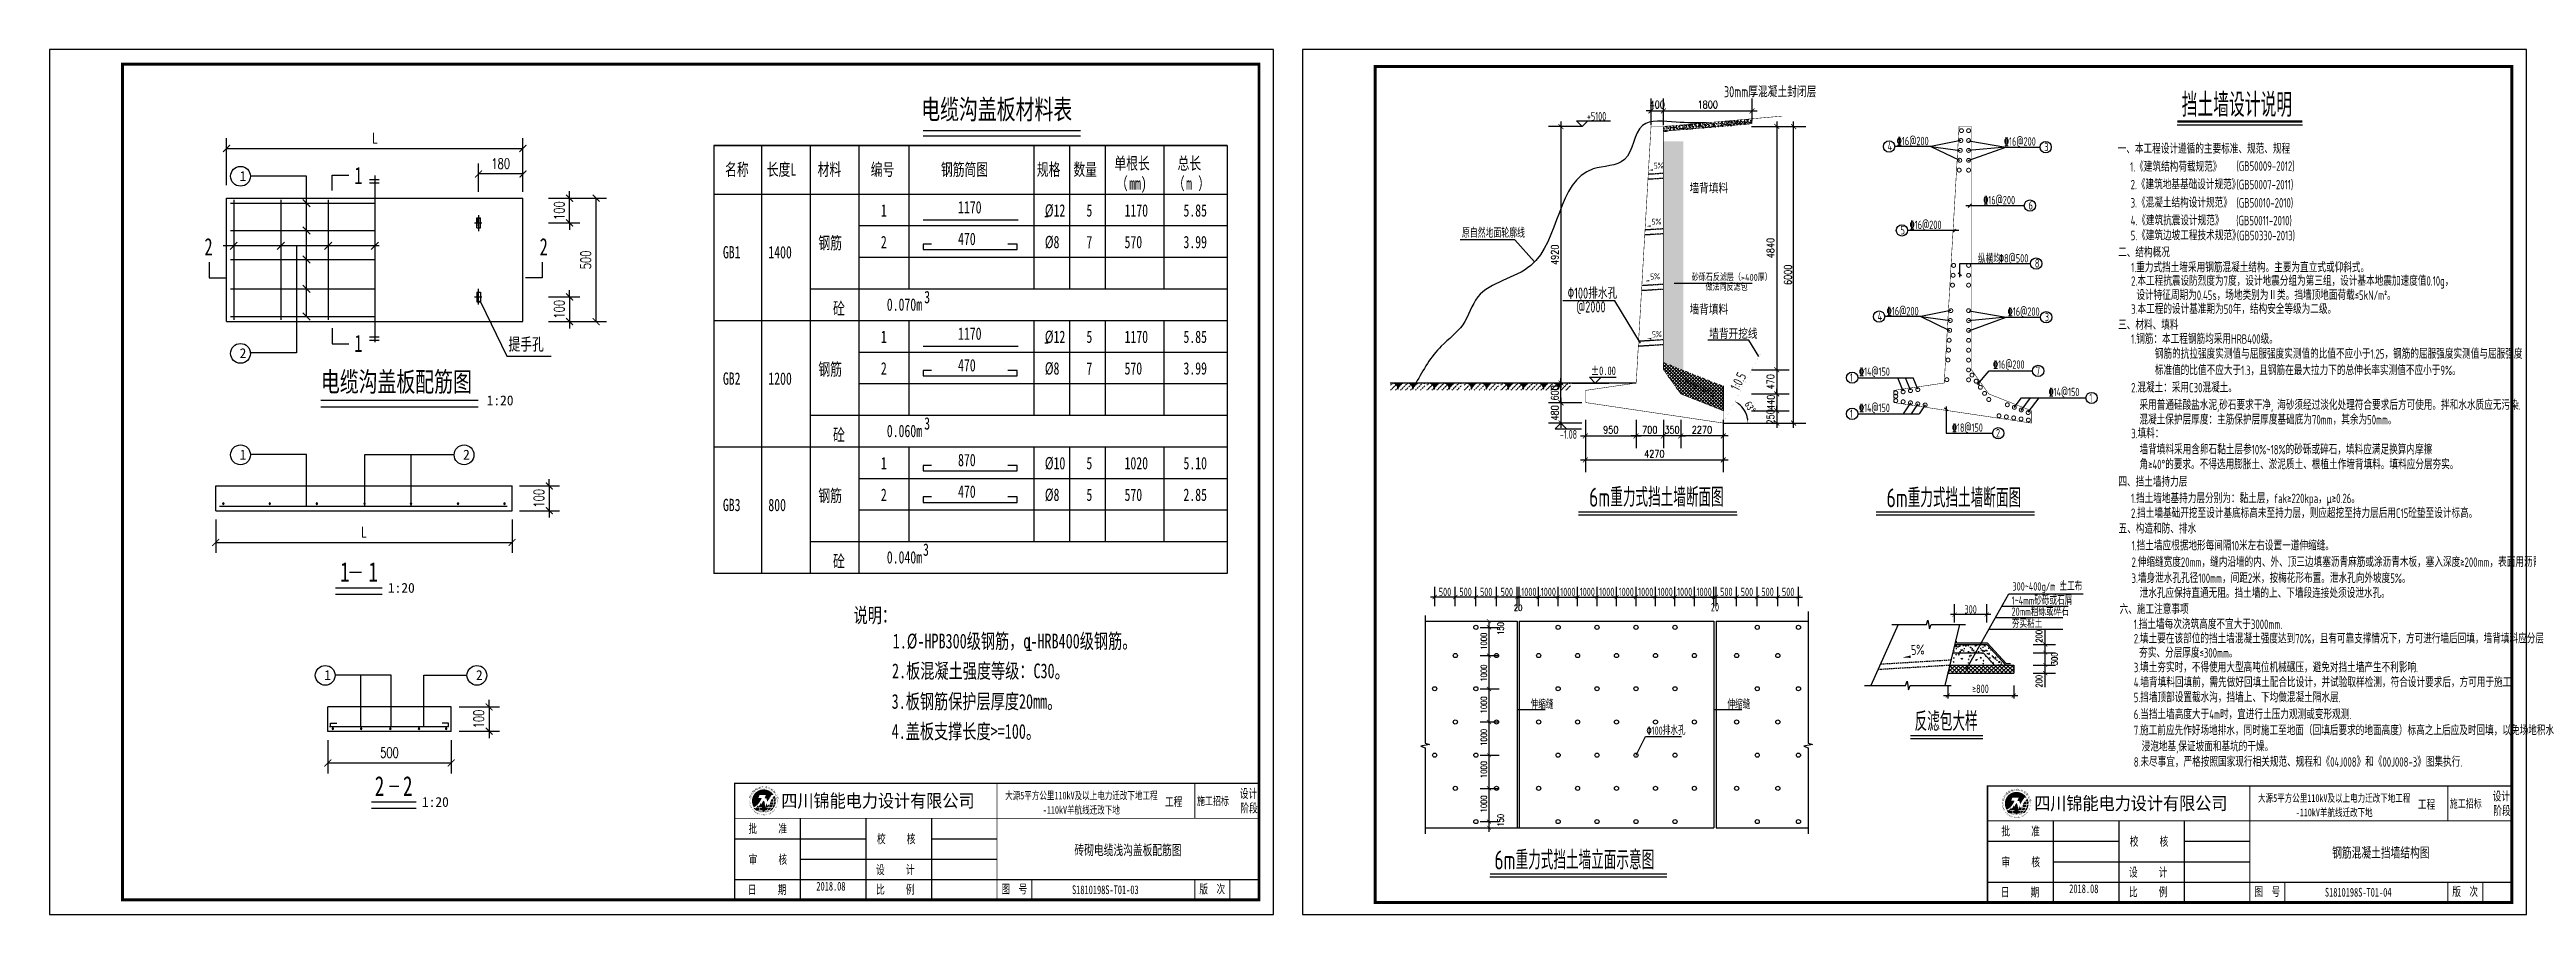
# Model space of a CAD drawing. Extents: x 468464 to 890083, y 3371610 to 6748633.
# Drawn here: x 469723 to 470573, y 3371614 to 3371911 of the extents above; entities that cross this region are included whole.
import ezdxf
from ezdxf.enums import TextEntityAlignment as Align

# ---------------------------------------------------------------- set-up
doc = ezdxf.new("R2010")
doc.units = 0
doc.header["$PDSIZE"] = 0.2
doc.linetypes.add('DASH', pattern=[0.35, 0.25, -0.1])
doc.linetypes.add('DASHED', pattern=[0.75, 0.5, -0.25])
doc.layers.get('0').update_dxf_attribs({"linetype": 'CONTINUOUS'})
doc.layers.get('Defpoints').update_dxf_attribs({"linetype": 'CONTINUOUS'})
for name, color, linetype in [('55', 6, 'CONTINUOUS'), ('DIM', 3, 'CONTINUOUS'), ('DIM1', 3, 'CONTINUOUS'), ('PUB_DIM', 3, 'CONTINUOUS'), ('PUB_HATCH', 8, 'CONTINUOUS'), ('PUB_TEXT', 7, 'CONTINUOUS'), ('TEXT', 4, 'CONTINUOUS'), ('原状电力线', 7, 'CONTINUOUS'), ('图框', 7, 'CONTINUOUS'), ('钢筋', 6, 'CONTINUOUS')]:
    doc.layers.add(name, color=color, linetype=linetype)
doc.styles.add('DIM', font='TXT.shx', dxfattribs={"width": 0.7, "bigfont": 'HZTXT.shx'})
doc.styles.add('DIM_FONT', font='SIMPLEX', dxfattribs={"width": 0.8})
doc.styles.add('SM', font='tssdeng2.shx', dxfattribs={"width": 0.7, "bigfont": 'tssdchn.shx'})
doc.styles.get("Standard").update_dxf_attribs({"font": '', "width": 0.75})
doc.styles.add('tss', font='tssdeng.shx', dxfattribs={"width": 0.7, "bigfont": 'tssdchn.shx'})
doc.styles.add('TSSD_Norm', font='Tssdeng.shx', dxfattribs={"bigfont": 'hztxt.shx'})
doc.styles.add('宋体-0.71', font='', dxfattribs={"width": 0.71})
doc.styles.add('宋体-0.8', font='', dxfattribs={"width": 0.8})
doc.styles.add('宋体-0.9', font='', dxfattribs={"width": 0.9})
doc.styles.add('宋体B', font='', dxfattribs={"width": 0.7, "height": 3.5})
doc.styles.add('宋体－0.71', font='', dxfattribs={"width": 0.71})
doc.styles.get('Standard').set_extended_font_data('SimSun')
doc.styles.get('宋体-0.71').set_extended_font_data('SimSun')
doc.styles.get('宋体-0.8').set_extended_font_data('SimSun')
doc.styles.get('宋体-0.9').set_extended_font_data('SimSun')
doc.styles.get('宋体B').set_extended_font_data('SimSun')
doc.styles.get('宋体－0.71').set_extended_font_data('SimSun')
doc.dimstyles.get("Standard").update_dxf_attribs({"dimtxt": 2, "dimasz": 0.18, "dimexe": 0.18, "dimexo": 0.0625, "dimgap": 0.09, "dimtad": 0, "dimtih": 1, "dimtoh": 1, "dimzin": 0, "dimdsep": 46, "dimtxsty": 'Standard', "dimcen": 0.09, "dimadec": 0, "dimazin": 0, "dimtfac": 1, "dimtofl": 0, "dimtmove": 0, "dimatfit": 3, "dimfxl": 0.18, "dimtolj": 1, "dimtzin": 0, "dimarcsym": 0})

msp = doc.modelspace()

# ---------------------------------------------------------------- texts
for s, height, style, width, p in [('+5100 ', 2.9697, 'tss', 0.7, (470250.848, 3371886.33)), ('原自然地面轮廓线', 2.9697, 'tss', 0.7, (470207.97, 3371846.158)), ('%%130100排水孔', 3.81818, 'tss', 0.7, (470244.195, 3371825.204)), ('@2000', 3.8182, 'tss', 0.7, (470247.244, 3371820.448)), ('±0.00', 2.9697, '宋体-0.71', 0.71, (470252.168, 3371798.979)), ('-1.08', 2.9697, 'tss', 0.7, (470241.581, 3371777.107))]:
    msp.add_text(s, height=height, dxfattribs=dict(style=style, width=width)).set_placement(p)
at = {"color": 7, "width": 0.7}
for s, height, p in [('单根长', 4.2373, (470088.707, 3371869.564)), ('总长', 4.2373, (470110.391, 3371869.564)), ('名称', 4.2373, (469955.139, 3371867.448)), ('长度L', 4.2373, (469969.437, 3371867.448)), ('材料', 4.2373, (469986.897, 3371867.448)), ('编号', 4.2373, (470005.111, 3371867.448)), ('钢筋简图', 4.2373, (470029.209, 3371867.448)), ('规格', 4.2373, (470062.114, 3371867.448)), ('数量', 4.2373, (470074.648, 3371867.448)), ('（', 4.237, (470089.266, 3371862.644)), ('mm)', 4.2373, (470093.773, 3371862.644)), ('（', 4.237, (470108.794, 3371862.644)), ('m', 4.237, (470113.302, 3371862.644)), ('）', 4.237, (470117.454, 3371862.644)), ('1', 4.237, (470008.594, 3371853.385)), ('1170', 4.2373, (470035.063, 3371854.472)), ('%%C12', 4.2373, (470064.841, 3371853.385)), ('5', 4.237, (470079.112, 3371853.385)), ('1170', 4.2373, (470092.194, 3371853.385)), ('5.85', 4.2373, (470112.406, 3371853.385)), ('470', 4.2373, (470035.063, 3371843.625)), ('GB1', 4.2373, (469954.376, 3371839.04)), ('1400', 4.2373, (469969.966, 3371839.04)), ('钢筋', 4.2373, (469987.149, 3371842.243)), ('2', 4.237, (470008.594, 3371842.537)), ('%%C8', 4.2373, (470064.841, 3371842.537)), ('7', 4.237, (470079.112, 3371842.537)), ('570', 4.2373, (470092.194, 3371842.537)), ('3.99', 4.2373, (470112.406, 3371842.537)), ('砼', 4.237, (469992.183, 3371819.749)), ('0.070m', 4.2373, (470010.621, 3371821.072)), ('3', 4.237, (470023.451, 3371823.642)), ('1', 4.237, (470008.594, 3371809.995)), ('1170', 4.2373, (470035.063, 3371811.082)), ('%%C12', 4.2373, (470064.841, 3371809.995)), ('5', 4.237, (470079.112, 3371809.995)), ('1170', 4.2373, (470092.194, 3371809.995)), ('5.85', 4.2373, (470112.406, 3371809.995)), ('提手孔', 4.2373, (469880.803, 3371807.457)), ('GB2', 4.2373, (469954.376, 3371795.651)), ('1200', 4.2373, (469969.966, 3371795.651)), ('钢筋', 4.2373, (469987.149, 3371798.853)), ('2', 4.237, (470008.594, 3371799.148)), ('470', 4.2373, (470035.063, 3371800.235)), ('%%C8', 4.2373, (470064.841, 3371799.148)), ('7', 4.237, (470079.112, 3371799.148)), ('570', 4.2373, (470092.194, 3371799.148)), ('3.99', 4.2373, (470112.406, 3371799.148)), ('砼', 4.237, (469992.183, 3371776.359)), ('0.060m', 4.2373, (470010.621, 3371777.682)), ('3', 4.237, (470023.451, 3371780.252)), ('870', 4.2373, (470035.063, 3371767.692)), ('1', 4.237, (470008.594, 3371766.605)), ('%%C10', 4.2373, (470064.841, 3371766.605)), ('5', 4.237, (470079.112, 3371766.605)), ('1020', 4.2373, (470092.194, 3371766.605)), ('5.10', 4.2373, (470112.406, 3371766.605)), ('GB3', 4.2373, (469954.376, 3371752.261)), ('800', 4.2373, (469969.966, 3371752.261)), ('钢筋', 4.2373, (469987.149, 3371755.463)), ('2', 4.237, (470008.594, 3371755.758)), ('470', 4.2373, (470035.063, 3371756.845)), ('%%C8', 4.2373, (470064.841, 3371755.758)), ('5', 4.237, (470079.112, 3371755.758)), ('570', 4.2373, (470092.194, 3371755.758)), ('2.85', 4.2373, (470112.406, 3371755.758)), ('砼', 4.237, (469992.183, 3371732.969)), ('0.040m', 4.2373, (470010.621, 3371734.292)), ('3', 4.237, (470023.054, 3371736.927))]:
    msp.add_text(s, height=height, dxfattribs=at).set_placement(p)
at = {"color": 7, "attachment_point": 5, "style": 'DIM_FONT'}
for s, insert, char_height in [('\\A1;400', (470274.964, 3371891.827), 2.5455), ('\\A1;1800', (470292.3, 3371891.827), 2.5455), ('\\A1;950', (470259.042, 3371780.193), 2.5455), ('\\A1;700', (470272.418, 3371780.193), 2.5455), ('\\A1;350', (470280.055, 3371780.193), 2.5455), ('\\A1;2270', (470290.321, 3371780.193), 2.5455), ('\\A1;4270', (470273.976, 3371771.951), 2.5455), ('\\A1;20', (470227.244, 3371719.045), 2.1212)]:
    msp.add_mtext(s, dxfattribs=dict(at, insert=insert, char_height=char_height))
at = {"color": 7, "attachment_point": 5, "rotation": 90, "style": 'DIM_FONT'}
for s, insert, char_height in [('\\A1;4920', (470239.814, 3371840.279), 2.5455), ('\\A1;4840', (470313.857, 3371842.569), 2.5455), ('\\A1;6000', (470319.832, 3371833.406), 2.5455), ('\\A1;470', (470313.857, 3371796.666), 2.5455), ('\\A1;600', (470239.814, 3371792.848), 2.5455), ('\\A1;480', (470239.814, 3371785.976), 2.5455), ('\\A1;440', (470313.924, 3371789.624), 2.5455), ('\\A1;250', (470313.857, 3371784.618), 2.5455), ('\\A1;150', (470221.239, 3371711.959), 2.1212), ('\\A1;1000', (470215.467, 3371707.594), 2.1212), ('\\A1;200', (470405.959, 3371709.273), 2.1212), ('\\A1;300', (470411.272, 3371701.534), 2.1212), ('\\A1;1000', (470215.467, 3371696.63), 2.1212), ('\\A1;200', (470405.959, 3371693.839), 2.1212), ('\\A1;1000', (470215.467, 3371685.722), 2.1212), ('\\A1;1000', (470215.467, 3371674.578), 2.1212), ('\\A1;1000', (470215.467, 3371663.516), 2.1212), ('\\A1;1000', (470215.467, 3371651.725), 2.1212), ('\\A1;150', (470221.239, 3371646.117), 2.1212)]:
    msp.add_mtext(s, dxfattribs=dict(at, insert=insert, char_height=char_height))
at = {"layer": 'DIM1', "color": 7, "linetype": 'Continuous', "width": 0.7}
for s, height, p in [('电缆沟盖板材料表', 6.7797, (470022.44, 3371886.815)), ('1', 5.932, (469827.93, 3371864.535)), ('2', 5.932, (469776.48, 3371840.059)), ('2', 5.932, (469891.485, 3371840.059)), ('1', 5.932, (469827.93, 3371806.909)), ('电缆沟盖板配筋图', 6.7797, (469816.459, 3371793.278)), ('1  1', 6.7797, (469823.061, 3371728.002)), ('说明：', 5.0847, (469999.221, 3371713.969)), ('1.%%C-HPB300级钢筋，o-HRB400级钢筋。', 5.08475, (470012.661, 3371705.102)), ('2.板混凝土强度等级：C30。', 5.08475, (470012.404, 3371694.872)), ('3.板钢筋保护层厚度20mm。', 5.08475, (470012.281, 3371684.387)), ('4.盖板支撑长度>=100。', 5.08475, (470012.281, 3371674.088)), ('2  2', 6.7797, (469834.945, 3371654.485))]:
    msp.add_text(s, height=height, dxfattribs=at).set_placement(p)
at = {"layer": 'DIM1', "color": 7, "char_height": 3.5593, "attachment_point": 5, "style": 'DIM'}
for s, insert in [('\\A1;L', (469834.941, 3371880.356)), ('\\A1;180', (469878.161, 3371871.58)), ('\\A1;L', (469831.2, 3371745.044)), ('\\A1;500', (469839.985, 3371669.335))]:
    msp.add_mtext(s, dxfattribs=dict(at, insert=insert))
at = {"layer": 'DIM1', "color": 7, "char_height": 3.5593, "attachment_point": 5, "rotation": 90, "style": 'DIM'}
for s, insert in [('\\A1;100', (469898.224, 3371855.453)), ('\\A1;500', (469907.342, 3371838.504)), ('\\A1;100', (469898.224, 3371821.555)), ('\\A1;100', (469891.255, 3371756.65)), ('\\A1;100', (469870.624, 3371680.869))]:
    msp.add_mtext(s, dxfattribs=dict(at, insert=insert))
at = {"layer": 'PUB_TEXT', "color": 0, "style": 'tss', "width": 0.7}
for s, height, p in [('30mm厚混凝土封闭层', 3.81818, (470297.855, 3371894.353)), ('%%13216@200', 2.89545, (470357.163, 3371877.892)), ('%%13216@200', 2.89545, (470393.933, 3371877.728, 0.154)), ('%%13216@200', 2.89545, (470386.835, 3371857.602)), ('%%13216@200', 2.89545, (470361.576, 3371849.113)), ('%%13216@200', 2.89545, (470353.721, 3371819.476)), ('%%13216@200', 2.89545, (470395.229, 3371819.319, 0.154)), ('1', 2.851, (470341.1, 3371796.708)), ('%%13214@150', 2.85091, (470344.241, 3371798.723)), ('%%13216@200', 2.85091, (470390.219, 3371801.177)), ('7', 2.851, (470404.921, 3371799.031)), ('%%13214@150', 2.85091, (470344.241, 3371786.301)), ('%%13214@150', 2.85091, (470409.263, 3371791.746)), ('1', 2.851, (470423.238, 3371789.731)), ('1', 2.851, (470341.1, 3371784.287)), ('%%13218@150', 2.85091, (470376.132, 3371779.506)), ('2', 2.851, (470391.214, 3371777.604)), ('1~4mm砂砾或石屑', 2.8636, (470396.574, 3371720.101)), ('300~400g/m 土工布', 2.86364, (470396.846, 3371724.953)), ('2', 1.768, (470413.263, 3371726.316)), ('20mm粗砾或碎石', 2.8636, (470396.538, 3371716.306)), ('夯实粘土', 2.8636, (470396.671, 3371712.203)), ('伸缩缝', 2.8636, (470231.529, 3371684.407)), ('伸缩缝', 2.8636, (470299.077, 3371684.407)), ('≥800', 2.8636, (470383.014, 3371689.81)), ('%%130100排水孔', 2.86364, (470271.314, 3371675.454))]:
    msp.add_text(s, height=height, dxfattribs=at).set_placement(p)
at = {"layer": 'PUB_TEXT', "color": 2, "style": 'tss', "width": 0.7}
for s, p in [('4', (470354.049, 3371876.092)), ('3', (470407.793, 3371875.855, 0.154)), ('6', (470402.376, 3371855.797)), ('5', (470358.452, 3371847.282)), ('8', (470404.527, 3371835.888)), ('4', (470350.608, 3371817.676)), ('3', (470407.961, 3371817.446, 0.154))]:
    msp.add_text(s, height=2.895, dxfattribs=at).set_placement(p)
at = {"layer": 'PUB_TEXT', "color": 0, "style": 'tss', "width": 0.7}
for s, p in [('纵横均', (470388.975, 3371839.131)), ('%%1308@500', (470397.283, 3371839.077))]:
    msp.add_text(s, height=2.8955, dxfattribs=at).set_placement(p, align=Align.MIDDLE)
msp.add_text('夯填粘土隔水层', height=1.7818, rotation=336.274288, dxfattribs=at).set_placement((470283.895, 3371795.945))
at = {"layer": 'PUB_TEXT', "color": 0, "char_height": 2.8636, "attachment_point": 5, "style": 'tss'}
for s, insert in [('\\A1;500', (470202.143, 3371724.519)), ('\\A1;500', (470209.214, 3371724.519)), ('\\A1;500', (470216.285, 3371724.519)), ('\\A1;500', (470223.355, 3371724.519)), ('\\A1;1000', (470230.939, 3371724.519)), ('\\A1;1000', (470237.62, 3371724.519)), ('\\A1;1000', (470244.302, 3371724.519)), ('\\A1;1000', (470250.984, 3371724.519)), ('\\A1;1000', (470257.666, 3371724.519)), ('\\A1;1000', (470264.348, 3371724.519)), ('\\A1;1000', (470271.029, 3371724.519)), ('\\A1;1000', (470277.711, 3371724.519)), ('\\A1;1000', (470284.393, 3371724.519)), ('\\A1;1000', (470291.075, 3371724.519)), ('\\A1;20', (470294.792, 3371719.277)), ('\\A1;500', (470298.681, 3371724.519)), ('\\A1;500', (470305.752, 3371724.519)), ('\\A1;500', (470312.822, 3371724.519)), ('\\A1;500', (470319.893, 3371724.519)), ('\\A1;300', (470382.513, 3371718.512))]:
    msp.add_mtext(s, dxfattribs=dict(at, insert=insert))
at = {"layer": 'TEXT', "color": 0}
for s, height, style, width, p in [('挡土墙设计说明', 8.1313, 'SM', 0.7, (470454.938, 3371887.642)), ('一、本工程设计遵循的主要标准、规范、规程', 3.25253, 'SM', 0.7, (470432.949, 3371875.009)), ('1.《建筑结构荷载规范》', 3.25253, 'SM', 0.7, (470437.244, 3371868.831)), ('2.《建筑地基基础设计规范》', 3.25253, 'SM', 0.7, (470437.418, 3371862.752)), (' (GB50009-2012)', 3.25253, 'SM', 0.7, (470472.331, 3371869.11)), (' (GB50007-2011)', 3.25253, 'SM', 0.7, (470472.331, 3371862.752)), ('3.《混凝土结构设计规范》', 3.25253, 'SM', 0.7, (470437.418, 3371856.494)), (' (GB50010-2010)', 3.25253, 'SM', 0.7, (470472.331, 3371856.494)), ('4.《建筑抗震设计规范》', 3.25253, 'SM', 0.7, (470437.418, 3371850.386)), ('5.《建筑边坡工程技术规范》', 3.25253, 'SM', 0.7, (470437.418, 3371845.26)), ('(GB50011-2010)', 3.25253, 'SM', 0.7, (470473.637, 3371850.386)), ('(GB50330-2013)', 3.25253, 'SM', 0.7, (470473.825, 3371845.26)), ('二、结构概况', 3.2525, 'SM', 0.7, (470433.116, 3371839.423)), ('1.重力式挡土墙采用钢筋混凝土结构。主要为直立式或仰斜式。', 3.25253, 'SM', 0.7, (470437.585, 3371834.282)), ('2.本工程抗震设防烈度为7度，设计地震分组为第三组，设计基本地震加速度值0.10g，', 3.25253, 'SM', 0.7, (470437.585, 3371829.651)), ('3.本工程的设计基准期为50年，结构安全等级为二级。', 3.25253, 'SM', 0.7, (470437.585, 3371819.997)), ('  设计特征周期为0.45s，场地类别为Ⅱ类。挡墙顶地面荷载≤5kN/m%%1402%%141。', 3.25253, 'SM', 0.7, (470436.624, 3371824.778)), ('墙背开挖线', 3.3939, 'TSSD_Norm', 0.75, (470292.843, 3371811.408)), ('三、材料、填料', 3.2525, 'SM', 0.7, (470433.116, 3371814.537)), ('1.钢筋：本工程钢筋均采用HRB400级。', 3.25253, 'SM', 0.7, (470437.585, 3371809.711)), ('钢筋的抗拉强度实测值与屈服强度实测值的比值不应小于1.25，钢筋的屈服强度实测值与屈服强度', 3.25253, 'SM', 0.7, (470445.713, 3371804.617)), ('标准值的比值不应大于1.3，且钢筋在最大拉力下的总伸长率实测值不应小于9%%%。', 3.25253, 'SM', 0.7, (470445.713, 3371798.967)), ('2.混凝土：采用C30混凝土。', 3.25253, 'SM', 0.7, (470437.585, 3371793.024)), ('采用普通硅酸盐水泥,砂石要求干净, 海砂须经过淡化处理符合要求后方可使用。拌和水水质应无污染.', 3.25253, 'SM', 0.7, (470440.429, 3371787.029)), ('3.填料：', 3.2525, 'SM', 0.7, (470437.616, 3371777.266)), ('混凝土保护层厚度：主筋保护层厚度基础底为70mm，其余为50mm。', 3.25253, 'SM', 0.7, (470440.429, 3371782.006)), ('墙背填料采用含卵石黏土层参10%%%~18%%%的砂砾或碎石，填料应满足换算内摩擦', 3.25253, 'SM', 0.7, (470440.46, 3371771.746)), ('四、挡土墙持力层', 3.2525, 'SM', 0.7, (470433.193, 3371760.658)), ('角≥40%%D的要求。不得选用膨胀土、淤泥质土、根植土作墙背填料。填料应分层夯实。', 3.25253, 'SM', 0.7, (470440.46, 3371766.646)), ('6m重力式挡土墙断面图', 6.50505, 'SM', 0.7, (470251.614, 3371753.773)), ('6m重力式挡土墙断面图', 6.50505, 'SM', 0.7, (470353.678, 3371753.564)), ('1.挡土墙地基持力层分别为：黏土层，fak≥220kpa，μ≥0.26。', 3.25253, 'SM', 0.7, (470437.535, 3371754.995)), ('五、构造和防、排水', 3.2525, 'SM', 0.7, (470433.266, 3371744.57)), ('2.挡土墙基础开挖至设计基底标高未至持力层，则应超挖至持力层后用C15砼垫至设计标高。', 3.25253, 'SM', 0.7, (470437.535, 3371749.914)), ('1.挡土墙应根据地形每间隔10米左右设置一道伸缩缝。', 3.25253, 'SM', 0.7, (470437.735, 3371738.765)), ('2.伸缩缝宽度20mm，缝内沿墙的内、外、顶三边填塞沥青麻筋或涂沥青木板，塞入深度≥200mm，表面用沥青油膏嵌缝。', 3.25253, 'SM', 0.7, (470437.735, 3371733.11)), ('3.墙身泄水孔孔径100mm，间距2米，按梅花形布置。泄水孔向外坡度5%%%。', 3.25253, 'SM', 0.7, (470437.735, 3371727.598)), ('六、施工注意事项', 3.2525, 'SM', 0.7, (470433.642, 3371716.902)), ('泄水孔应保持直通无阻。挡土墙的上、下墙段连接处须设泄水孔。', 3.25253, 'SM', 0.7, (470440.5, 3371722.456)), ('1.挡土墙每次浇筑高度不宜大于3000mm.', 3.25253, 'SM', 0.7, (470438.486, 3371711.786)), ('2.填土要在该部位的挡土墙混凝土强度达到70%%%，且有可靠支撑情况下，方可进行墙后回填，墙背填料应分层', 3.25253, 'SM', 0.7, (470438.486, 3371706.836)), ('  夯实、分层厚度≤300mm。', 3.25253, 'SM', 0.7, (470437.578, 3371701.955)), ('3.填土夯实时，不得使用大型高吨位机械碾压，避免对挡土墙产生不利影响.', 3.25253, 'SM', 0.7, (470438.486, 3371696.936)), ('4.墙背填料回填前，需先做好回填土配合比设计，并试验取样检测，符合设计要求后，方可用于施工.', 3.25253, 'SM', 0.7, (470438.486, 3371691.825)), ('5.挡墙顶部设置截水沟，挡墙上、下均做混凝土隔水层.', 3.25253, 'SM', 0.7, (470438.486, 3371686.64)), ('反滤包大样', 6.5051, 'SM', 0.7, (470363.271, 3371676.77)), ('7.施工前应先作好场地排水，同时施工至地面（回填后要求的地面高度）标高之上后应及时回填，以免场地积水', 3.25253, 'SM', 0.7, (470438.486, 3371675.327)), ('6.当挡土墙高度大于4m时，宜进行土压力观测或变形观测.', 3.25253, 'SM', 0.7, (470438.486, 3371680.827)), ('浸泡地基,保证坡面和基坑的干燥。', 3.25253, 'SM', 0.7, (470441.192, 3371669.786)), ('8.未尽事宜，严格按照国家现行相关规范、规程和《04J008》和《00J008-3》图集执行.', 3.25253, 'SM', 0.7, (470438.486, 3371664.502)), ('6m重力式挡土墙立面示意图', 6.50505, 'SM', 0.7, (470219.123, 3371629.219))]:
    msp.add_text(s, height=height, dxfattribs=dict(at, style=style, width=width)).set_placement(p)
at = {"layer": 'TEXT', "color": 7, "linetype": 'Continuous'}
for s, height, p in [('1', 3.39, (469788.553, 3371865.609)), ('2', 3.39, (469788.553, 3371804.79)), ('1:20', 3.3898, (469873.32, 3371788.589)), ('1', 3.39, (469788.553, 3371769.962)), ('2', 3.39, (469865.245, 3371769.962)), ('1:20', 3.3898, (469839.43, 3371724.221)), ('1', 3.39, (469817.613, 3371694.253)), ('2', 3.39, (469869.654, 3371694.253)), ('1:20', 3.3898, (469851.117, 3371650.704))]:
    msp.add_text(s, height=height, dxfattribs=at).set_placement(p)
at = {"layer": 'TEXT', "color": 4, "style": 'TSSD_Norm', "width": 0.75}
for height, p in [(2.0788, (470273.844, 3371869.762)), (2.0788, (470273.101, 3371850.521)), (2.0788, (470272.629, 3371831.723)), (2.0788, (470273.254, 3371811.855)), (3.4646, (470362.151, 3371702.814))]:
    msp.add_text('5%', height=height, rotation=3, dxfattribs=at).set_placement(p)
at = {"layer": 'TEXT', "style": 'TSSD_Norm', "width": 0.75}
for s, height, p in [('墙背填料', 3.3939, (470286.062, 3371861.364)), ('砂砾石反滤层（>400厚）', 2.37576, (470286.849, 3371831.308)), ('墙背填料', 3.3939, (470286.062, 3371819.727)), ('做法同反滤包', 2.3758, (470291.554, 3371827.944))]:
    msp.add_text(s, height=height, dxfattribs=at).set_placement(p)
at = {"layer": 'TEXT', "color": 0, "style": 'TSSD_Norm', "width": 0.75}
msp.add_text('1:0.5', height=3.3939, rotation=63, dxfattribs=at).set_placement((470302.903, 3371793.279))
at = {"layer": '原状电力线'}
for s, height, style, width, p in [('四川锦能电力设计有限公司', 4.5, '宋体-0.9', 0.9, (469974.436, 3371650.545)), ('工程', 3, '宋体-0.71', 0.71, (470106.065, 3371650.955)), ('施工招标', 2.8, '宋体B', 0.7, (470117.033, 3371651.308)), ('设计', 3, '宋体-0.71', 0.71, (470131.739, 3371653.766)), ('阶段', 3, '宋体-0.71', 0.71, (470131.925, 3371648.809)), ('四川锦能电力设计有限公司', 4.5, '宋体-0.9', 0.9, (470404.32, 3371649.678)), ('工程', 3, '宋体-0.71', 0.71, (470535.95, 3371650.088)), ('施工招标', 2.8, '宋体B', 0.7, (470546.918, 3371650.441)), ('设计', 3, '宋体-0.71', 0.71, (470561.623, 3371652.899)), ('批     准', 3, '宋体-0.71', 0.71, (469963.177, 3371641.738)), ('批     准', 3, '宋体-0.71', 0.71, (470393.061, 3371640.871)), ('阶段', 3, '宋体-0.71', 0.71, (470561.809, 3371647.942)), ('校     核', 3, '宋体-0.71', 0.71, (470007.231, 3371638.213)), ('校     核', 3, '宋体-0.71', 0.71, (470437.115, 3371637.346)), ('审     核', 3, '宋体-0.71', 0.71, (469963.222, 3371631.137)), ('设     计', 3, '宋体-0.71', 0.71, (470006.936, 3371627.624)), ('审     核', 3, '宋体-0.71', 0.71, (470393.107, 3371630.27)), ('设     计', 3, '宋体-0.71', 0.71, (470436.82, 3371626.757)), ('日     期', 3, '宋体-0.71', 0.71, (469962.972, 3371620.784)), ('比     例', 3, '宋体-0.71', 0.71, (470006.936, 3371620.86)), ('图  号', 3, '宋体-0.71', 0.71, (470049.964, 3371620.987)), ('版  次', 3, '宋体-0.71', 0.71, (470117.863, 3371620.987)), ('日     期', 3, '宋体-0.71', 0.71, (470392.857, 3371619.917)), ('比     例', 3, '宋体-0.71', 0.71, (470436.82, 3371619.993)), ('图  号', 3, '宋体-0.71', 0.71, (470479.848, 3371620.12)), ('版  次', 3, '宋体-0.71', 0.71, (470547.747, 3371620.12))]:
    msp.add_text(s, height=height, dxfattribs=dict(at, style=style, width=width)).set_placement(p)
at = {"layer": '原状电力线', "style": '宋体B', "width": 0.7}
for s, height, p in [('大源5平方公里110kV及以上电力迁改下地工程', 2.64, (470077.379, 3371654.607)), ('大源5平方公里110kV及以上电力迁改下地工程', 2.64, (470507.263, 3371653.74)), ('-110kV羊航线迁改下地', 2.64, (470077.379, 3371649.666)), ('-110kV羊航线迁改下地', 2.64, (470507.263, 3371648.799)), ('砖砌电缆浅沟盖板配筋图', 3.5, (470093.381, 3371635.905)), ('钢筋混凝土挡墙结构图', 3.5, (470523.265, 3371635.038)), ('2018.08', 3, (469991.457, 3371623.471)), ('S1810198S-T01-03', 3, (470085.608, 3371622.256)), ('2018.08', 3, (470421.342, 3371622.604)), ('S1810198S-T01-04', 3, (470515.492, 3371621.39))]:
    msp.add_text(s, height=height, dxfattribs=at).set_placement(p, align=Align.MIDDLE_CENTER)

# ---------------------------------------------------------------- blocks, each defined once
blk = doc.blocks.new('_ARCHTICK')
at = {"color": 0, "linetype": 'ByBlock', "const_width": 0.15}
blk.add_lwpolyline([(-0.5, -0.5), (0.5, 0.5)], dxfattribs=at)
blk = doc.blocks.new('锦能logo')
h = blk.add_hatch(color=256)
h.set_gradient(color1=(0, 0, 255), color2=(209, 209, 255), rotation=135, one_color=1, tint=0.91, name='CURVED')
h.paths.add_polyline_path([(2956.98, 7398.65, 0.143789), (2957.62, 7396.49, 0.18278), (2960.32, 7399.67), (2959.18, 7399.67), (2959.55, 7400.67), (2961.71, 7400.67), (2961.29, 7399.56), (2961.94, 7399.56), (2962.23, 7398.38), (2963.68, 7400.67), (2964.43, 7400.67, 0.7651)])
h = blk.add_hatch(color=256)
edge = h.paths.add_edge_path()
edge.add_ellipse((2960.98, 7398.65), major_axis=(0, 4), ratio=0.222792, start_angle=112.99399, end_angle=123.36701, ccw=False)
edge.add_arc((2957.63, 7401.12), 4.76, 290.43029, 302.16283, ccw=False)
edge.add_spline(control_points=[(2959.29, 7396.66), (2959.31, 7396.59), (2959.34, 7396.52), (2959.36, 7396.45)], knot_values=[2.110627, 2.110627, 2.110627, 2.110627, 2.174523, 2.174523, 2.174523, 2.174523], degree=3, periodic=0)
edge.add_line((2959.36, 7396.45), (2960.24, 7396.45))
edge = h.paths.add_edge_path()
edge.add_ellipse((2960.98, 7398.65), major_axis=(0, 4), ratio=0.548638, start_angle=120.98695, end_angle=123.36701, ccw=False)
edge.add_arc((2957.63, 7401.12), 4.76, 281.33659, 288.0218, ccw=False)
edge.add_line((2958.56, 7396.45), (2959.15, 7396.45))
edge = h.paths.add_edge_path()
edge.add_ellipse((2960.98, 7398.65), major_axis=(0, 4), ratio=0.886255, start_angle=126.8699, end_angle=143.1301, ccw=False)
edge.add_line((2958.15, 7396.25), (2957.78, 7396.25))
edge.add_arc((2960.98, 7398.65), 4, 216.8699, 233.1301)
edge.add_line((2958.58, 7395.45), (2958.85, 7395.45))
edge = h.paths.add_edge_path()
edge.add_ellipse((2960.98, 7398.65), major_axis=(0, 4), ratio=0.548638, start_angle=126.8699, end_angle=143.1301, ccw=False)
edge.add_line((2959.23, 7396.25), (2958.39, 7396.25))
edge.add_spline(control_points=[(2958.39, 7396.25), (2958.43, 7396.2), (2958.47, 7396.14), (2958.51, 7396.09)], knot_values=[2.251264, 2.251264, 2.251264, 2.251264, 2.308951, 2.308951, 2.308951, 2.308951], degree=3, periodic=0)
edge.add_spline(control_points=[(2958.51, 7396.09), (2958.58, 7396.01), (2958.65, 7395.93), (2958.72, 7395.86)], knot_values=[2.308951, 2.308951, 2.308951, 2.308951, 2.395547, 2.395547, 2.395547, 2.395547], degree=3, periodic=0)
edge.add_spline(control_points=[(2958.72, 7395.86), (2958.78, 7395.79), (2958.85, 7395.72), (2958.92, 7395.66)], knot_values=[2.395547, 2.395547, 2.395547, 2.395547, 2.475106, 2.475106, 2.475106, 2.475106], degree=3, periodic=0)
edge.add_spline(control_points=[(2958.92, 7395.66), (2959, 7395.59), (2959.08, 7395.53), (2959.16, 7395.47)], knot_values=[2.475106, 2.475106, 2.475106, 2.475106, 2.561933, 2.561933, 2.561933, 2.561933], degree=3, periodic=0)
edge.add_spline(control_points=[(2959.16, 7395.47), (2959.16, 7395.46), (2959.17, 7395.46), (2959.18, 7395.45)], knot_values=[2.561933, 2.561933, 2.561933, 2.561933, 2.568995, 2.568995, 2.568995, 2.568995], degree=3, periodic=0)
edge.add_line((2959.18, 7395.45), (2959.66, 7395.45))
edge = h.paths.add_edge_path()
edge.add_ellipse((2960.98, 7398.65), major_axis=(0, 4), ratio=0.222792, start_angle=126.8699, end_angle=143.1301, ccw=False)
edge.add_line((2960.27, 7396.25), (2959.44, 7396.25))
edge.add_spline(control_points=[(2959.44, 7396.25), (2959.57, 7395.97), (2959.71, 7395.72), (2959.89, 7395.49), (2959.9, 7395.47), (2959.92, 7395.45)], knot_values=[2.239461, 2.239461, 2.239461, 2.239461, 2.525165, 2.525165, 2.553069, 2.553069, 2.553069, 2.553069], degree=3, periodic=0)
edge.add_line((2959.92, 7395.45), (2960.45, 7395.45))
edge = h.paths.add_edge_path()
edge.add_ellipse((2960.98, 7398.65), major_axis=(0, 4), ratio=0.886255, start_angle=148.21167, end_angle=180, ccw=False)
edge.add_line((2959.11, 7395.25), (2958.87, 7395.25))
edge.add_arc((2960.98, 7398.65), 4, 238.21167, 270)
h = blk.add_hatch(color=256)
edge = h.paths.add_edge_path()
edge.add_line((2960.3, 7397.45), (2961.28, 7397.45))
edge.add_line((2961.28, 7397.45), (2961.03, 7398.65))
edge.add_arc((2949.4, 7404.86), 13.18, 325.83016, 331.92506, ccw=False)
h.paths.add_polyline_path([(2960.66, 7395.45), (2960.47, 7396.25), (2961.49, 7396.25), (2961.31, 7395.45)])
edge = h.paths.add_edge_path()
edge.add_line((2961.55, 7396.68), (2961.52, 7396.45))
edge.add_line((2961.52, 7396.45), (2960.44, 7396.45))
edge.add_line((2960.44, 7396.45), (2960.34, 7397.26))
edge.add_line((2960.34, 7397.26), (2961.33, 7397.25))
edge.add_line((2961.33, 7397.25), (2961.37, 7397.01))
edge.add_arc((2961.87, 7397.07), 0.5, 186.2826, 230.69202)
h.paths.add_polyline_path([(2959.29, 7396.66), (2960.16, 7397.09), (2960.14, 7397.26)])
h = blk.add_hatch(color=256)
edge = h.paths.add_edge_path()
edge.add_ellipse((2960.98, 7398.65), major_axis=(0, 4), ratio=0.548638, start_angle=148.21167, end_angle=156.43498, ccw=False)
edge.add_line((2959.83, 7395.25), (2959.49, 7395.25))
edge.add_spline(control_points=[(2959.49, 7395.25), (2959.5, 7395.25), (2959.51, 7395.24), (2959.71, 7395.13), (2959.9, 7395.05), (2960.1, 7394.99)], knot_values=[2.675862, 2.675862, 2.675862, 2.675862, 2.685596, 2.685596, 2.874262, 2.874262, 2.874262, 2.874262], degree=3, periodic=0)
edge = h.paths.add_edge_path()
edge.add_ellipse((2960.98, 7398.65), major_axis=(0, 4), ratio=0.222792, start_angle=148.21167, end_angle=159.73503, ccw=False)
edge.add_line((2960.51, 7395.25), (2960.1, 7395.25))
edge.add_spline(control_points=[(2960.1, 7395.25), (2960.27, 7395.09), (2960.45, 7394.98), (2960.64, 7394.91), (2960.66, 7394.91), (2960.67, 7394.9)], knot_values=[2.660183, 2.660183, 2.660183, 2.660183, 2.946026, 2.946026, 2.973172, 2.973172, 2.973172, 2.973172], degree=3, periodic=0)
edge = h.paths.add_edge_path(flags=17)
edge.add_spline(control_points=[(2961.86, 7394.99), (2962.07, 7395.05), (2962.28, 7395.14), (2962.47, 7395.25)], knot_values=[3.408957, 3.408957, 3.408957, 3.408957, 3.607306, 3.607306, 3.607306, 3.607306], degree=3, periodic=0)
edge.add_line((2962.47, 7395.25), (2962.14, 7395.25))
edge.add_ellipse((2960.98, 7398.65), major_axis=(0, 4), ratio=0.548638, start_angle=203.56773, end_angle=211.78833, ccw=False)
edge = h.paths.add_edge_path()
edge.add_line((2963.09, 7395.25), (2962.85, 7395.25))
edge.add_ellipse((2960.98, 7398.65), major_axis=(0, 4), ratio=0.886255, start_angle=180, end_angle=211.78833, ccw=False)
edge.add_arc((2960.98, 7398.65), 4, 270, 301.78833)
h = blk.add_hatch(color=256)
edge = h.paths.add_edge_path()
edge.add_spline(control_points=[(2960.98, 7394.85), (2960.98, 7394.85), (2960.99, 7394.86), (2961.04, 7394.89), (2961.07, 7394.93), (2961.15, 7395.05), (2961.19, 7395.14), (2961.24, 7395.25)], knot_values=[3.169312, 3.169312, 3.169312, 3.169312, 3.323782, 3.323782, 3.478251, 3.478251, 3.660927, 3.660927, 3.660927, 3.660927], degree=3, periodic=0)
edge.add_line((2961.24, 7395.25), (2960.73, 7395.25))
edge.add_spline(control_points=[(2960.73, 7395.25), (2960.78, 7395.11), (2960.84, 7395.01), (2960.92, 7394.89), (2960.95, 7394.87), (2960.98, 7394.85), (2960.98, 7394.85), (2960.98, 7394.85)], knot_values=[2.622272, 2.622272, 2.622272, 2.622272, 2.850686, 2.850686, 3.018171, 3.018171, 3.113873, 3.113873, 3.113873, 3.113873], degree=3, periodic=0)
h = blk.add_hatch(color=256)
edge = h.paths.add_edge_path()
edge.add_spline(control_points=[(2962.87, 7397.45), (2962.89, 7397.54), (2962.9, 7397.63), (2962.91, 7397.72)], knot_values=[4.398468, 4.398468, 4.398468, 4.398468, 4.469671, 4.469671, 4.469671, 4.469671], degree=3, periodic=0)
edge.add_line((2962.91, 7397.72), (2962.73, 7397.45))
edge.add_line((2962.73, 7397.45), (2962.87, 7397.45))
edge = h.paths.add_edge_path()
edge.add_spline(control_points=[(2962.6, 7396.45), (2962.64, 7396.56), (2962.68, 7396.67), (2962.76, 7396.93), (2962.8, 7397.09), (2962.83, 7397.25)], knot_values=[4.108646, 4.108646, 4.108646, 4.108646, 4.208608, 4.208608, 4.343707, 4.343707, 4.343707, 4.343707], degree=3, periodic=0)
edge.add_line((2962.83, 7397.25), (2962.6, 7397.25))
edge.add_line((2962.6, 7397.25), (2962.27, 7396.77))
edge.add_arc((2961.87, 7397.07), 0.5, 255.2324, 323.28964, ccw=False)
edge.add_ellipse((2960.98, 7398.65), major_axis=(0, 4), ratio=0.222792, start_angle=236.63299, end_angle=238.82013, ccw=False)
edge.add_line((2961.73, 7396.45), (2962.6, 7396.45))
edge = h.paths.add_edge_path()
edge.add_spline(control_points=[(2962.04, 7395.45), (2962.08, 7395.49), (2962.11, 7395.53), (2962.28, 7395.77), (2962.41, 7396), (2962.52, 7396.25)], knot_values=[3.730063, 3.730063, 3.730063, 3.730063, 3.787747, 3.787747, 4.043715, 4.043715, 4.043715, 4.043715], degree=3, periodic=0)
edge.add_line((2962.52, 7396.25), (2961.69, 7396.25))
edge.add_ellipse((2960.98, 7398.65), major_axis=(0, 4), ratio=0.222792, start_angle=216.8699, end_angle=233.1301, ccw=False)
edge.add_line((2961.52, 7395.45), (2962.04, 7395.45))
edge = h.paths.add_edge_path()
edge.add_spline(control_points=[(2961.69, 7395.11), (2961.71, 7395.13), (2961.73, 7395.14), (2961.76, 7395.16)], knot_values=[3.526918, 3.526918, 3.526918, 3.526918, 3.566033, 3.566033, 3.566033, 3.566033], degree=3, periodic=0)
edge.add_spline(control_points=[(2961.76, 7395.16), (2961.79, 7395.19), (2961.82, 7395.22), (2961.86, 7395.25)], knot_values=[3.566033, 3.566033, 3.566033, 3.566033, 3.621489, 3.621489, 3.621489, 3.621489], degree=3, periodic=0)
edge.add_spline(control_points=[(2961.86, 7395.25), (2961.86, 7395.25), (2961.86, 7395.25), (2961.86, 7395.25)], knot_values=[3.621489, 3.621489, 3.621489, 3.621489, 3.622944, 3.622944, 3.622944, 3.622944], degree=3, periodic=0)
edge.add_line((2961.86, 7395.25), (2961.45, 7395.25))
edge.add_ellipse((2960.98, 7398.65), major_axis=(0, 4), ratio=0.222792, start_angle=200.25933, end_angle=211.78833, ccw=False)
edge.add_spline(control_points=[(2961.29, 7394.9), (2961.31, 7394.91), (2961.32, 7394.91), (2961.34, 7394.92)], knot_values=[3.309936, 3.309936, 3.309936, 3.309936, 3.338035, 3.338035, 3.338035, 3.338035], degree=3, periodic=0)
edge.add_spline(control_points=[(2961.34, 7394.92), (2961.36, 7394.93), (2961.38, 7394.93), (2961.4, 7394.94), (2961.4, 7394.94), (2961.41, 7394.95)], knot_values=[3.338035, 3.338035, 3.338035, 3.338035, 3.366886, 3.366886, 3.375289, 3.375289, 3.375289, 3.375289], degree=3, periodic=0)
edge.add_spline(control_points=[(2961.41, 7394.95), (2961.43, 7394.96), (2961.46, 7394.97), (2961.48, 7394.98)], knot_values=[3.375289, 3.375289, 3.375289, 3.375289, 3.414032, 3.414032, 3.414032, 3.414032], degree=3, periodic=0)
edge.add_spline(control_points=[(2961.48, 7394.98), (2961.5, 7394.99), (2961.53, 7395), (2961.55, 7395.02)], knot_values=[3.414032, 3.414032, 3.414032, 3.414032, 3.450925, 3.450925, 3.450925, 3.450925], degree=3, periodic=0)
edge.add_spline(control_points=[(2961.55, 7395.02), (2961.57, 7395.03), (2961.6, 7395.05), (2961.62, 7395.06)], knot_values=[3.450925, 3.450925, 3.450925, 3.450925, 3.49003, 3.49003, 3.49003, 3.49003], degree=3, periodic=0)
edge.add_spline(control_points=[(2961.62, 7395.06), (2961.64, 7395.08), (2961.66, 7395.09), (2961.69, 7395.11)], knot_values=[3.49003, 3.49003, 3.49003, 3.49003, 3.526918, 3.526918, 3.526918, 3.526918], degree=3, periodic=0)
h = blk.add_hatch(color=256)
edge = h.paths.add_edge_path()
edge.add_spline(control_points=[(2964.32, 7398.45), (2964.33, 7398.72), (2964.32, 7398.99), (2964.28, 7399.25)], knot_values=[4.660049, 4.660049, 4.660049, 4.660049, 4.870036, 4.870036, 4.870036, 4.870036], degree=3, periodic=0)
edge.add_line((2964.28, 7399.25), (2963.95, 7399.25))
edge.add_line((2963.95, 7399.25), (2963.41, 7398.45))
edge.add_line((2963.41, 7398.45), (2964.32, 7398.45))
edge = h.paths.add_edge_path()
edge.add_line((2964.94, 7399.25), (2964.49, 7399.25))
edge.add_ellipse((2960.98, 7398.65), major_axis=(0, 4), ratio=0.886255, start_angle=267.13402, end_angle=278.62693, ccw=False)
edge.add_line((2964.52, 7398.45), (2964.98, 7398.45))
edge.add_arc((2960.98, 7398.65), 4, 357.13402, 360)
edge.add_arc((2960.98, 7398.65), 4, 0, 8.62693)
edge = h.paths.add_edge_path()
edge.add_spline(control_points=[(2964.15, 7397.45), (2964.23, 7397.7), (2964.28, 7397.96), (2964.31, 7398.23), (2964.31, 7398.24), (2964.31, 7398.25)], knot_values=[4.392859, 4.392859, 4.392859, 4.392859, 4.597509, 4.597509, 4.607555, 4.607555, 4.607555, 4.607555], degree=3, periodic=0)
edge.add_line((2964.31, 7398.25), (2963.27, 7398.25))
edge.add_line((2963.27, 7398.25), (2963.15, 7398.08))
edge.add_ellipse((2960.98, 7398.65), major_axis=(0, 4), ratio=0.548638, start_angle=252.5424, end_angle=261.6829, ccw=False)
edge.add_line((2963.07, 7397.45), (2964.15, 7397.45))
edge = h.paths.add_edge_path()
edge.add_line((2964.96, 7398.25), (2964.51, 7398.25))
edge.add_ellipse((2960.98, 7398.65), major_axis=(0, 4), ratio=0.886255, start_angle=252.5424, end_angle=264.26083, ccw=False)
edge.add_line((2964.36, 7397.45), (2964.8, 7397.45))
edge.add_arc((2960.98, 7398.65), 4, 342.5424, 354.26083)
edge = h.paths.add_edge_path()
edge.add_spline(control_points=[(2963.71, 7396.45), (2963.72, 7396.48), (2963.74, 7396.5), (2963.89, 7396.75), (2964, 7397), (2964.09, 7397.25)], knot_values=[4.097935, 4.097935, 4.097935, 4.097935, 4.11953, 4.11953, 4.337107, 4.337107, 4.337107, 4.337107], degree=3, periodic=0)
edge.add_line((2964.09, 7397.25), (2963.04, 7397.25))
edge.add_ellipse((2960.98, 7398.65), major_axis=(0, 4), ratio=0.548638, start_angle=236.63299, end_angle=249.51268, ccw=False)
edge.add_line((2962.81, 7396.45), (2963.71, 7396.45))
edge = h.paths.add_edge_path()
edge.add_line((2964.73, 7397.25), (2964.3, 7397.25))
edge.add_ellipse((2960.98, 7398.65), major_axis=(0, 4), ratio=0.886255, start_angle=236.63299, end_angle=249.51268, ccw=False)
edge.add_line((2963.94, 7396.45), (2964.32, 7396.45))
edge.add_arc((2960.98, 7398.65), 4, 326.63299, 339.51268)
edge = h.paths.add_edge_path()
edge.add_spline(control_points=[(2962.78, 7395.45), (2963.08, 7395.67), (2963.35, 7395.94), (2963.57, 7396.25)], knot_values=[3.714253, 3.714253, 3.714253, 3.714253, 4.031886, 4.031886, 4.031886, 4.031886], degree=3, periodic=0)
edge.add_line((2963.57, 7396.25), (2962.74, 7396.25))
edge.add_ellipse((2960.98, 7398.65), major_axis=(0, 4), ratio=0.548638, start_angle=216.8699, end_angle=233.1301, ccw=False)
edge.add_line((2962.3, 7395.45), (2962.78, 7395.45))
edge = h.paths.add_edge_path()
edge.add_line((2964.18, 7396.25), (2963.82, 7396.25))
edge.add_ellipse((2960.98, 7398.65), major_axis=(0, 4), ratio=0.886255, start_angle=216.8699, end_angle=233.1301, ccw=False)
edge.add_line((2963.11, 7395.45), (2963.38, 7395.45))
edge.add_arc((2960.98, 7398.65), 4, 306.8699, 323.1301)
h = blk.add_hatch(color=256)
edge = h.paths.add_edge_path()
edge.add_line((2964.64, 7400.28), (2964.36, 7399.87))
edge.add_ellipse((2960.98, 7398.65), major_axis=(0, 4), ratio=0.886255, start_angle=281.53696, end_angle=287.65206, ccw=False)
edge.add_line((2964.45, 7399.45), (2964.9, 7399.45))
edge.add_arc((2960.98, 7398.65), 4, 11.53696, 23.96133)
edge = h.paths.add_edge_path()
edge.add_spline(control_points=[(2964.25, 7399.45), (2964.24, 7399.52), (2964.22, 7399.58), (2964.21, 7399.65)], knot_values=[4.923286, 4.923286, 4.923286, 4.923286, 4.974821, 4.974821, 4.974821, 4.974821], degree=3, periodic=0)
edge.add_line((2964.21, 7399.65), (2964.08, 7399.45))
edge.add_line((2964.08, 7399.45), (2964.25, 7399.45))
for p, q in [((2960.14, 7397.26), (2959.29, 7396.66)), ((2959.29, 7396.66), (2960.16, 7397.09)), ((2960.16, 7397.09), (2960.14, 7397.26)), ((2960.3, 7397.45), (2961.28, 7397.45)), ((2960.34, 7397.26), (2961.33, 7397.25)), ((2960.34, 7397.26), (2960.44, 7396.45)), ((2960.44, 7396.45), (2961.52, 7396.45)), ((2960.47, 7396.25), (2961.49, 7396.25)), ((2960.66, 7395.45), (2960.47, 7396.25)), ((2961.31, 7395.45), (2960.66, 7395.45)), ((2961.49, 7396.25), (2961.31, 7395.45)), ((2961.55, 7396.68), (2961.52, 7396.45))]:
    blk.add_line(p, q)
at = {"color": 7, "lineweight": 0}
for p, q in [((2961.28, 7397.45), (2961.03, 7398.65)), ((2961.37, 7397.01), (2961.33, 7397.25)), ((2962.6, 7397.25), (2962.27, 7396.77)), ((2963.95, 7399.25), (2963.41, 7398.45)), ((2964.64, 7400.28), (2964.36, 7399.87))]:
    blk.add_line(p, q, dxfattribs=at)
for centre, radius, start, end in [((2960.98, 7398.65), 4, 216.8699, 233.1301), ((2957.63, 7401.12), 4.76, 281.33659, 288.0218), ((2949.4, 7404.86), 13.18, 325.83016, 331.92506), ((2961.87, 7397.07), 0.5, 186.2826, 230.69202), ((2961.87, 7397.07), 0.5, 255.2324, 323.28964), ((2960.98, 7398.65), 4, 306.8699, 323.1301), ((2960.98, 7398.65), 4, 326.63299, 339.51268), ((2960.98, 7398.65), 4, 11.53696, 23.96133), ((2960.98, 7398.65), 4, 342.5424, 354.26083), ((2960.98, 7398.65), 4, 0, 8.62693)]:
    blk.add_arc(centre, radius, start, end, dxfattribs=at)
for start_param, end_param in [(2.214297, 2.498092), (4.913747, 5.020476)]:
    blk.add_ellipse((2960.98, 7398.65), major_axis=(0, 4), ratio=0.886255, start_param=start_param, end_param=end_param)
blk.add_open_spline([(2958.39, 7396.25), (2958.61, 7395.94), (2958.88, 7395.67), (2959.18, 7395.45)], degree=3)
at = {"width": 1.2}
for s, height, rotation, style, p in [('能', 0.6, 34.09091, '宋体-0.8', (2958.25, 7402.17)), ('电', 0.6, 20.45455, '宋体-0.8', (2959.17, 7402.69)), ('力', 0.6, 6.81818, '宋体-0.71', (2960.19, 7402.99)), ('设', 0.6, 353.18182, '宋体－0.71', (2961.22, 7403.09)), ('计', 0.6, 339.54545, '宋体-0.8', (2962.26, 7402.92)), ('有', 0.6, 325.90909, '宋体-0.8', (2963.23, 7402.48)), ('I', 0.4, 268.41319, '宋体-0.8', (2956.01, 7398.82)), ('S', 0.4, 262.98462, '宋体-0.8', (2956.04, 7399.29)), ('C', 0.4, 273.84176, '宋体-0.8', (2956.01, 7398.35)), ('四', 0.6, 75, '宋体-0.8', (2956.62, 7399.49)), ('H', 0.4, 279.27034, '宋体-0.8', (2956.07, 7397.88)), ('U', 0.4, 284.69891, '宋体-0.8', (2956.16, 7397.42)), ('A', 0.4, 290.12748, '宋体-0.8', (2956.3, 7396.97)), ('川', 0.6, 61.36364, '宋体-0.8', (2956.93, 7400.54)), ('N', 0.4, 295.55605, '宋体-0.8', (2956.48, 7396.53)), ('J', 0.4, 306.41319, '宋体-0.8', (2956.96, 7395.72)), ('锦', 0.6, 47.72727, '宋体-0.9', (2957.51, 7401.42)), ('I', 0.4, 311.84176, '宋体-0.8', (2957.26, 7395.35)), ('N', 0.4, 317.27034, '宋体-0.8', (2957.59, 7395.02)), ('N', 0.4, 322.69891, '宋体-0.8', (2957.94, 7394.71)), ('E', 0.4, 328.12748, '宋体-0.8', (2958.33, 7394.44)), ('N', 0.4, 333.55605, '宋体-0.8', (2958.74, 7394.21)), ('G', 0.4, 338.98462, '宋体-0.8', (2959.17, 7394.02)), ('P', 0.4, 349.84176, '宋体-0.8', (2960.08, 7393.76)), ('O', 0.4, 355.27034, '宋体-0.8', (2960.55, 7393.7)), ('W', 0.4, 0.69891, '宋体-0.8', (2961.02, 7393.68)), ('E', 0.4, 6.12748, '宋体-0.8', (2961.49, 7393.7)), ('R', 0.4, 11.55605, '宋体-0.8', (2961.95, 7393.77)), ('D', 0.4, 22.41319, '宋体-0.8', (2962.85, 7394.04)), ('E', 0.4, 27.84176, '宋体-0.8', (2963.28, 7394.24)), ('S', 0.4, 33.27034, '宋体-0.8', (2963.69, 7394.48)), ('I', 0.4, 38.69891, '宋体-0.8', (2964.07, 7394.75)), ('限', 0.6, 312.27273, '宋体－0.71', (2964.08, 7401.87)), ('G', 0.4, 44.12748, '宋体-0.8', (2964.43, 7395.06)), ('N', 0.4, 49.55605, '宋体-0.8', (2964.75, 7395.41)), ('公', 0.6, 298.63636, '宋体-0.8', (2964.76, 7401.05)), ('C', 0.4, 60.41319, '宋体-0.8', (2965.3, 7396.17)), ('O', 0.4, 65.84176, '宋体-0.8', (2965.51, 7396.59)), ('司', 0.6, 285, '宋体-0.8', (2965.24, 7400.09)), ('L', 0.4, 82.12748, '宋体-0.8', (2965.91, 7397.95)), ('D', 0.4, 92.98462, '宋体-0.8', (2965.95, 7398.89)), ('T', 0.4, 87.55605, '宋体-0.8', (2965.95, 7398.42)), ('.', 0.4, 71.27034, '宋体-0.8', (2965.69, 7397.03)), (',', 0.4, 76.69891, '宋体-0.8', (2965.82, 7397.48))]:
    blk.add_text(s, height=height, rotation=rotation, dxfattribs=dict(at, style=style)).set_placement(p)
blk = doc.blocks.new('A$C4B151767')
at = {"layer": 'PUB_HATCH', "linetype": 'DASH'}
for p, q in [((20, 205), (88, 312)), ((67, 0), (293, 359)), ((271, 47), (497, 406)), ((476, 93), (702, 452)), ((681, 140), (907, 499)), ((886, 187), (1112, 546)), ((1090, 233), (1316, 592)), ((1295, 280), (1436, 504))]:
    blk.add_line(p, q, dxfattribs=at)
for points in [[(0, 293), (614, 432), (174, 286), (460, 351)], [(174, 286), (460, 351), (275, 220), (398, 248)], [(275, 220), (398, 248), (374, 70)], [(614, 432), (1229, 572), (788, 426), (1075, 491)], [(788, 426), (1075, 491), (889, 360), (1012, 388)], [(889, 360), (1012, 388), (988, 210)], [(1229, 572), (1411, 614), (1402, 566), (1421, 570)], [(1402, 566), (1421, 570), (1425, 551)]]:
    blk.add_solid(points, dxfattribs=at)
blk = doc.blocks.new('*D8')
at = {"color": 0, "lineweight": -2}
blk.add_arc((470297.62, 3371782.5), 8.47, 10.15761, 51.65454, dxfattribs=at)
at = {"color": 0}
for points in [[(470302.74, 3371788.93), (470303.01, 3371789.35), (470301.62, 3371789.96)], [(470306.21, 3371784.01), (470305.71, 3371783.97), (470306.09, 3371782.5)]]:
    blk.add_solid(points, dxfattribs=at)
at = {"layer": 'Defpoints', "color": 0}
for p in [(470308.88, 3371803.51), (470297.62, 3371782.5), (470297.62, 3371782.5), (470303.99, 3371788.08), (470331.64, 3371782.5)]:
    blk.add_point(p, dxfattribs=at)
at = {"color": 0, "insert": (470306.82, 3371788), "char_height": 2.5, "attachment_point": 5, "rotation": 300.90607}
blk.add_mtext('\\A1;63°', dxfattribs=at)

# ---------------------------------------------------------------- dimensions: what is measured, and where the dimension line sits
at = {"color": 3}
dim = msp.add_angular_dim_2l(base=(470303.992, 3371788.078), line1=((470297.618, 3371782.497), (470308.882, 3371803.513)), line2=((470297.618, 3371782.497), (470331.637, 3371782.497)), text='63°', dimstyle='Standard', override={"dimtxt": 2.5, "dimasz": 1.5, "dimexe": 1.5, "dimexo": 1.5, "dimgap": 1, "dimtad": 1, "dimtih": 0, "dimtoh": 0, "dimdec": 0, "dimcen": 0.5, "dimtdec": 0, "dimtmove": 2}, dxfattribs=at)
dim.commit()
dim.dimension.update_dxf_attribs({"geometry": '*D8', "text_midpoint": (470306.818, 3371788.004)})

# ---------------------------------------------------------------- hatches: boundary and pattern name
h = msp.add_hatch()
h.set_pattern_fill('AR-CONC', color=2, scale=0.008485, style=0)
h.set_pattern_definition([(50, (487739.6961, 3397215.1617), (1.545809313, -0.135240726), [0.16163636, -1.778]), (355, (487739.6961, 3397215.1617), (-0.29903004, 1.62108667), [0.12930909, -1.4224]), (100.451, (487739.8249, 3397215.1504), (1.24678486, 1.48583856), [0.1373697, -1.51106667]), (46.1842, (487739.696, 3397215.5927), (2.30006459, -0.35672278), [0.24245455, -2.667]), (96.6356, (487739.8878, 3397215.563), (2.01433896, 2.09936835), [0.20605455, -2.2666]), (351.184, (487739.696, 3397215.5927), (2.01434211, 2.09936464), [0.19396364, -2.1336]), (21, (487739.9116, 3397215.4849), (1.286429283, -0.86770743), [0.16163636, -1.778]), (326, (487739.9116, 3397215.485), (0.52438085, 1.562806985), [0.12930909, -1.4224]), (71.4514, (487740.0188, 3397215.4126), (1.81080659, 0.695103035), [0.1373697, -1.51106667]), (37.5, (487739.6961, 3397215.16166), (0.026206331, 0.717436693), [0, -1.405158788, 0, -1.443951515, 0, -1.42778788]), (7.5, (487739.6961, 3397215.1617), (0.566954712, 0.850016998), [0, -0.823267879, 0, -1.372831515, 0, -0.544175758]), (327.5, (487739.2155, 3397215.16166), (1.150465656, -0.048607525), [0, -0.53878788, 0, -1.681018182, 0, -2.230581818]), (317.5, (487739, 3397215.1617), (1.25685366, 0.215739924), [0, -0.700424242, 0, -1.116368485, 0, -1.584036364])])
h.paths.add_polyline_path([(470307.514, 3371885.303), (470307.514, 3371886.977), (470277.085, 3371884.315), (470277.085, 3371882.641)])
h.paths.add_polyline_path([(470286.247, 3371878.362), (470286.247, 3371884.871), (470290.065, 3371884.871), (470290.065, 3371878.362)], flags=9)
h = msp.add_hatch()
h.set_pattern_fill('AR-CONC', color=5, scale=0.01697, style=0)
h.set_pattern_definition([(50, (487589.0573, 3397274.2068), (3.09161863, -0.27048145), [0.32327273, -3.556]), (355, (487589.0573, 3397274.2068), (-0.59806008, 3.24217333), [0.25861818, -2.8448]), (100.451, (487589.315, 3397274.1843), (2.49356973, 2.97167713), [0.2747394, -3.02213333]), (46.1842, (487589.0573, 3397275.069), (4.6001292, -0.71344556), [0.4849091, -5.334]), (96.6356, (487589.4407, 3397275.0094), (4.0286779, 4.1987367), [0.4121091, -4.5332]), (351.184, (487589.0573, 3397275.069), (4.0286842, 4.1987293), [0.3879273, -4.2672]), (21, (487589.4884, 3397274.8533), (2.57285857, -1.73541486), [0.32327273, -3.556]), (326, (487589.4884, 3397274.8533), (1.0487617, 3.12561397), [0.25861818, -2.8448]), (71.4514, (487589.7028, 3397274.7087), (3.62161318, 1.39020607), [0.2747394, -3.02213333]), (37.5, (487589.0573, 3397274.2068), (0.05241266, 1.434873387), [0, -2.81031758, 0, -2.88790303, 0, -2.85557576]), (7.5, (487589.0573, 3397274.2068), (1.133909424, 1.700034), [0, -1.64653576, 0, -2.74566303, 0, -1.088351515]), (327.5, (487588.0961, 3397274.2068), (2.30093131, -0.09721505), [0, -1.07757576, 0, -3.36203636, 0, -4.46116364]), (317.5, (487587.665, 3397274.2068), (2.51370732, 0.43147985), [0, -1.40084848, 0, -2.23273697, 0, -3.16807273])])
h.paths.add_polyline_path([(470277.085, 3371803.342), (470283.873, 3371800.658), (470283.873, 3371879.224), (470277.085, 3371879.224)])
h = msp.add_hatch()
h.set_pattern_fill('ANSI37', color=5, scale=0.254545, style=0)
h.set_pattern_definition([(45, (487589.0573, 3397274.2068), (-0.571470844, 0.571470844), []), (135, (487589.0573, 3397274.2068), (-0.571470844, -0.571470844), [])])
h.paths.add_polyline_path([(470283.024, 3371800.994), (470277.085, 3371803.342), (470277.085, 3371800.824), (470283.024, 3371792.509), (470297.618, 3371786.739), (470297.618, 3371795.224)])
h.paths.add_polyline_path([(470283.308, 3371795.585), (470289.819, 3371792.723), (470290.899, 3371795.179), (470284.388, 3371798.041)], flags=24)
h = msp.add_hatch()
h.set_pattern_fill('砂石碎砖', color=8, scale=0.353535, style=0)
h.set_pattern_definition([(50, (476363.718, 3382132.5937), (2.5357683, -0.22185098), [0.2651515, -2.91666667]), (355, (476363.718, 3382132.5937), (-0.490535, 2.6592651), [0.2121212, -2.33333333]), (100.4514, (476363.9293, 3382132.5752), (2.0452352, 2.4374125), [0.2253441, -2.47878524]), (46.1842, (476363.718, 3382133.3008), (3.7730744, -0.5851682), [0.3977273, -4.375]), (96.6356, (476364.0324, 3382133.252), (3.3043631, 3.4438511), [0.3380162, -3.7181773]), (351.1842, (476363.718, 3382133.3008), (3.3043604, 3.4438536), [0.3181818, -3.5]), (21, (476364.0715, 3382133.124), (2.11027745, -1.4234001), [0.2651515, -2.91666667]), (326, (476364.0715, 3382133.124), (0.86020574, 2.56366176), [0.2121212, -2.33333333]), (71.4514, (476364.2474, 3382133.0054), (2.97048404, 1.14025933), [0.2253441, -2.47878524])])
h.paths.add_polyline_path([(470390.725, 3371699.413), (470386.78, 3371703.655), (470376.342, 3371703.655), (470375.333, 3371699.413)])
h = msp.add_hatch()
h.set_pattern_fill('砂灰土', color=8, scale=1.060606, style=0)
h.set_pattern_definition([(37.5, (476363.718, 3382132.5937), (-0.06681114, 2.04360097), [0, -1.61212121, 0, -1.8030303, 0, -1.72348485]), (7.5, (476363.718, 3382132.5937), (1.8770359, 2.9931852), [0, -0.86969697, 0, -1.4530303, 0, -0.55681818]), (327.5, (476362.4134, 3382132.5937), (3.30287773, 0.00600203), [0, -0.53030303, 0, -1.9090909, 0, -2.49242424]), (317.5, (476362.4134, 3382132.5937), (3.1883161, 0.930868), [0, -0.26515152, 0, -1.25151515, 0, -1.43181818])])
h.paths.add_polyline_path([(470386.78, 3371703.655), (470390.725, 3371699.413), (470394.587, 3371699.413), (470388.012, 3371706.484), (470377.015, 3371706.484), (470376.342, 3371703.655)])
h = msp.add_hatch()
h.set_pattern_fill('多孔材料', color=8, scale=0.353535, style=0)
h.set_pattern_definition([(45, (476364.425, 3382132.5937), (-0.70707143, 0.70707143), []), (135, (476364.425, 3382132.5937), (-0.70707143, -0.70707143), [])])
h.paths.add_polyline_path([(470397.286, 3371696.585), (470397.286, 3371699.413), (470375.333, 3371699.413), (470374.66, 3371696.585)])
h = msp.add_hatch(color=256)
h.set_gradient(color1=(0, 0, 255), color2=(209, 209, 255), rotation=135, one_color=1, tint=0.91, name='CURVED')
h.paths.add_polyline_path([(470141.134, 3371613.805, 0.1437894), (470141.136, 3371613.798, 0.1827803), (470141.145, 3371613.809), (470141.141, 3371613.809), (470141.142, 3371613.812), (470141.15, 3371613.812), (470141.148, 3371613.808), (470141.151, 3371613.808), (470141.152, 3371613.804), (470141.157, 3371613.812), (470141.159, 3371613.812, 0.7651)])
h = msp.add_hatch(color=256)
h.set_gradient(color1=(0, 0, 255), color2=(209, 209, 255), rotation=135, one_color=1, tint=0.91, name='CURVED')
h.paths.add_polyline_path([(470142.811, 3371613.805, 0.1437894), (470142.813, 3371613.798, 0.1827803), (470142.823, 3371613.809), (470142.819, 3371613.809), (470142.82, 3371613.812), (470142.827, 3371613.812), (470142.826, 3371613.808), (470142.828, 3371613.808), (470142.829, 3371613.804), (470142.834, 3371613.812), (470142.837, 3371613.812, 0.7651)])

# ---------------------------------------------------------------- linework, layer by layer
at = {"color": 3}
for p, q in [((470272.843, 3371884.745), (470272.843, 3371893.948)), ((470277.085, 3371884.745), (470277.085, 3371893.948)), ((470277.085, 3371887.163), (470277.085, 3371893.948)), ((470307.514, 3371886.369), (470307.514, 3371893.948)), ((470249.255, 3371884.315), (470237.693, 3371884.315)), ((470241.936, 3371886.012), (470241.936, 3371794.545)), ((470272.843, 3371889.705), (470271.146, 3371889.705)), ((470272.843, 3371889.705), (470277.085, 3371889.705)), ((470275.388, 3371889.705), (470309.211, 3371889.705)), ((470277.085, 3371889.705), (470278.782, 3371889.705)), ((470307.273, 3371884.315), (470325.997, 3371884.315)), ((470307.273, 3371884.315), (470320.221, 3371884.315)), ((470315.978, 3371886.012), (470315.978, 3371799.127)), ((470321.754, 3371780.8), (470321.754, 3371886.012)), ((470368.816, 3371877.462), (470356.453, 3371877.462)), ((470379.163, 3371879.508), (470368.816, 3371877.462)), ((470368.816, 3371877.462), (470378.947, 3371876.116)), ((470368.816, 3371877.462), (470378.732, 3371872.724)), ((470394.531, 3371877.226, 0.154), (470381.63, 3371876.036, 0.154)), ((470381.684, 3371872.59, 0.154), (470394.531, 3371877.226, 0.154)), ((470381.872, 3371879.402, 0.154), (470394.531, 3371877.226, 0.154)), ((470394.531, 3371877.226, 0.154), (470406.318, 3371877.226, 0.154)), ((470380.855, 3371857.167), (470400.902, 3371857.167)), ((470378.421, 3371848.652), (470360.856, 3371848.652)), ((470378.784, 3371832.616), (470378.784, 3371837.259)), ((470378.784, 3371837.259), (470403.052, 3371837.259)), ((470365.375, 3371819.047), (470353.011, 3371819.047)), ((470375.721, 3371821.093), (470365.375, 3371819.047)), ((470365.375, 3371819.047), (470375.506, 3371817.701)), ((470365.375, 3371819.047), (470375.29, 3371814.309)), ((470394.699, 3371818.816, 0.154), (470381.798, 3371817.626, 0.154)), ((470381.852, 3371814.181, 0.154), (470394.699, 3371818.816, 0.154)), ((470382.04, 3371820.992, 0.154), (470394.699, 3371818.816, 0.154)), ((470394.699, 3371818.816, 0.154), (470406.486, 3371818.816, 0.154)), ((470241.936, 3371796.242), (470241.936, 3371797.939)), ((470307.273, 3371800.824), (470320.221, 3371800.824)), ((470307.273, 3371800.824), (470320.221, 3371800.824)), ((470315.978, 3371802.521), (470315.978, 3371790.812)), ((470343.808, 3371798.079), (470362.845, 3371798.079)), ((470359.338, 3371793.401), (470357.519, 3371798.079)), ((470361.856, 3371793.773), (470360.182, 3371798.079)), ((470364.374, 3371794.145), (470362.845, 3371798.079)), ((470384.875, 3371795.733), (470388.851, 3371800.402)), ((470388.851, 3371800.402), (470403.751, 3371800.402)), ((470249.255, 3371796.242), (470237.693, 3371796.242)), ((470247.558, 3371796.242), (470237.693, 3371796.242)), ((470249.077, 3371789.454), (470237.693, 3371789.454)), ((470247.558, 3371789.454), (470237.693, 3371789.454)), ((470241.936, 3371789.454), (470241.936, 3371796.242)), ((470241.936, 3371791.151), (470241.936, 3371780.8)), ((470241.936, 3371789.454), (470241.936, 3371787.757)), ((470307.273, 3371792.509), (470320.221, 3371792.509)), ((470307.273, 3371792.509), (470320.221, 3371792.509)), ((470315.978, 3371792.509), (470315.978, 3371794.206)), ((470315.978, 3371792.509), (470315.978, 3371786.739)), ((470315.978, 3371786.739), (470315.978, 3371788.436)), ((470361.857, 3371789.448), (470359.342, 3371785.658)), ((470364.376, 3371789.08), (470362.105, 3371785.658)), ((470366.895, 3371788.712), (470364.868, 3371785.658)), ((470374.077, 3371788.197), (470374.077, 3371778.975)), ((470397.495, 3371787.893), (470399.954, 3371791.102)), ((470399.806, 3371786.841), (470403.073, 3371791.102)), ((470399.954, 3371791.102), (470422.068, 3371791.102)), ((470402.257, 3371786.262), (470405.967, 3371791.102)), ((470249.077, 3371782.497), (470237.693, 3371782.497)), ((470250.333, 3371783.595), (470250.333, 3371773.829)), ((470267.752, 3371783.595), (470267.752, 3371773.829)), ((470267.752, 3371783.595), (470267.752, 3371773.829)), ((470277.085, 3371783.595), (470277.085, 3371773.829)), ((470277.085, 3371783.595), (470277.085, 3371773.829)), ((470283.024, 3371783.595), (470283.024, 3371773.829)), ((470283.024, 3371783.595), (470283.024, 3371773.829)), ((470297.618, 3371783.595), (470297.618, 3371773.829)), ((470299.315, 3371782.497), (470312.263, 3371782.497)), ((470299.315, 3371782.497), (470325.997, 3371782.497)), ((470307.273, 3371786.739), (470320.221, 3371786.739)), ((470307.273, 3371786.739), (470320.221, 3371786.739)), ((470315.978, 3371786.739), (470315.978, 3371782.497)), ((470315.978, 3371786.739), (470315.978, 3371785.042)), ((470315.978, 3371782.497), (470315.978, 3371780.8)), ((470343.808, 3371785.658), (470364.868, 3371785.658)), ((470248.636, 3371778.072), (470269.449, 3371778.072)), ((470250.333, 3371777.482), (470250.333, 3371765.588)), ((470278.782, 3371778.072), (470266.055, 3371778.072)), ((470277.085, 3371778.072), (470275.388, 3371778.072)), ((470283.024, 3371778.072), (470277.085, 3371778.072)), ((470299.315, 3371778.072), (470281.327, 3371778.072)), ((470283.024, 3371778.072), (470284.721, 3371778.072)), ((470297.618, 3371777.482), (470297.618, 3371765.588)), ((470374.077, 3371778.975), (470390.044, 3371778.975)), ((470248.636, 3371769.83), (470299.315, 3371769.83)), ((470207.093, 3371722.752), (470197.194, 3371722.752)), ((470198.608, 3371719.673), (470198.608, 3371726.287)), ((470214.163, 3371722.752), (470204.264, 3371722.752)), ((470205.678, 3371719.673), (470205.678, 3371726.287)), ((470205.678, 3371719.673), (470205.678, 3371726.287)), ((470221.234, 3371722.752), (470211.335, 3371722.752)), ((470212.749, 3371719.673), (470212.749, 3371726.287)), ((470212.749, 3371719.673), (470212.749, 3371726.287)), ((470228.305, 3371722.752), (470218.406, 3371722.752)), ((470219.82, 3371719.673), (470219.82, 3371726.287)), ((470219.82, 3371719.673), (470219.82, 3371726.287)), ((470226.891, 3371722.752), (470225.476, 3371722.752)), ((470227.598, 3371722.752), (470226.184, 3371722.752)), ((470226.891, 3371719.673), (470226.891, 3371726.287)), ((470226.891, 3371721.795), (470226.891, 3371726.287)), ((470226.891, 3371722.752), (470227.598, 3371722.752)), ((470227.598, 3371719.673), (470227.598, 3371726.287)), ((470227.598, 3371721.795), (470227.598, 3371726.287)), ((470227.598, 3371722.752), (470234.279, 3371722.752)), ((470227.598, 3371722.752), (470229.012, 3371722.752)), ((470234.279, 3371722.752), (470232.865, 3371722.752)), ((470234.279, 3371719.673), (470234.279, 3371726.287)), ((470234.279, 3371719.673), (470234.279, 3371726.287)), ((470234.279, 3371722.752), (470235.694, 3371722.752)), ((470234.279, 3371722.752), (470240.961, 3371722.752)), ((470240.961, 3371722.752), (470239.547, 3371722.752)), ((470240.961, 3371719.673), (470240.961, 3371726.287)), ((470240.961, 3371719.673), (470240.961, 3371726.287)), ((470240.961, 3371722.752), (470242.375, 3371722.752)), ((470240.961, 3371722.752), (470247.643, 3371722.752)), ((470247.643, 3371722.752), (470246.229, 3371722.752)), ((470247.643, 3371719.673), (470247.643, 3371726.287)), ((470247.643, 3371719.673), (470247.643, 3371726.287)), ((470247.643, 3371722.752), (470249.057, 3371722.752)), ((470247.643, 3371722.752), (470254.325, 3371722.752)), ((470254.325, 3371722.752), (470252.911, 3371722.752)), ((470254.325, 3371719.673), (470254.325, 3371726.287)), ((470254.325, 3371719.673), (470254.325, 3371726.287)), ((470254.325, 3371722.752), (470255.739, 3371722.752)), ((470254.325, 3371722.752), (470261.007, 3371722.752)), ((470261.007, 3371722.752), (470259.593, 3371722.752)), ((470261.007, 3371719.673), (470261.007, 3371726.287)), ((470261.007, 3371719.673), (470261.007, 3371726.287)), ((470261.007, 3371722.752), (470262.421, 3371722.752)), ((470261.007, 3371722.752), (470267.689, 3371722.752)), ((470267.689, 3371722.752), (470266.274, 3371722.752)), ((470267.689, 3371719.673), (470267.689, 3371726.287)), ((470267.689, 3371719.673), (470267.689, 3371726.287)), ((470267.689, 3371722.752), (470269.103, 3371722.752)), ((470267.689, 3371722.752), (470274.37, 3371722.752)), ((470274.37, 3371722.752), (470272.956, 3371722.752)), ((470274.37, 3371719.673), (470274.37, 3371726.287)), ((470274.37, 3371719.673), (470274.37, 3371726.287)), ((470274.37, 3371722.752), (470275.785, 3371722.752)), ((470274.37, 3371722.752), (470281.052, 3371722.752)), ((470281.052, 3371722.752), (470279.638, 3371722.752)), ((470281.052, 3371719.673), (470281.052, 3371726.287)), ((470281.052, 3371719.673), (470281.052, 3371726.287)), ((470281.052, 3371722.752), (470282.466, 3371722.752)), ((470281.052, 3371722.752), (470287.734, 3371722.752)), ((470287.734, 3371722.752), (470286.32, 3371722.752)), ((470287.734, 3371719.673), (470287.734, 3371726.287)), ((470287.734, 3371719.673), (470287.734, 3371726.287)), ((470287.734, 3371722.752), (470289.148, 3371722.752)), ((470287.734, 3371722.752), (470294.416, 3371722.752)), ((470294.439, 3371722.752), (470293.024, 3371722.752)), ((470293.732, 3371722.752), (470303.63, 3371722.752)), ((470294.416, 3371719.673), (470294.416, 3371726.287)), ((470294.416, 3371722.752), (470295.83, 3371722.752)), ((470294.439, 3371719.673), (470294.439, 3371726.287)), ((470294.439, 3371722.752), (470295.146, 3371722.752)), ((470295.146, 3371719.673), (470295.146, 3371726.287)), ((470295.146, 3371719.673), (470295.146, 3371726.287)), ((470295.146, 3371722.752), (470296.56, 3371722.752)), ((470300.802, 3371722.752), (470310.701, 3371722.752)), ((470302.216, 3371719.673), (470302.216, 3371726.287)), ((470302.216, 3371719.673), (470302.216, 3371726.287)), ((470307.873, 3371722.752), (470317.772, 3371722.752)), ((470309.287, 3371719.673), (470309.287, 3371726.287)), ((470309.287, 3371719.673), (470309.287, 3371726.287)), ((470314.944, 3371722.752), (470324.843, 3371722.752)), ((470316.358, 3371719.673), (470316.358, 3371726.287)), ((470316.358, 3371719.673), (470316.358, 3371726.287)), ((470323.428, 3371719.673), (470323.428, 3371726.287)), ((470377.015, 3371714.024), (470377.015, 3371720.28)), ((470381.15, 3371698.267), (470395.648, 3371723.88)), ((470388.012, 3371714.024), (470388.012, 3371720.28)), ((470395.648, 3371723.88), (470421.117, 3371723.88)), ((470214.165, 3371714.493), (470220.77, 3371714.493)), ((470214.165, 3371712.352), (470220.77, 3371712.352)), ((470217.235, 3371714.493), (470217.235, 3371672.533)), ((470355.485, 3371713.279), (470367.324, 3371713.279)), ((470367.324, 3371713.279), (470367.864, 3371714.764)), ((470367.864, 3371714.764), (470368.388, 3371711.795)), ((470368.388, 3371711.795), (470368.915, 3371713.279)), ((470368.915, 3371713.279), (470380.753, 3371713.279)), ((470389.426, 3371716.744), (470375.601, 3371716.744)), ((470388.765, 3371711.721), (470414.181, 3371711.721)), ((470391.011, 3371715.688), (470414.181, 3371715.688)), ((470393.262, 3371719.663), (470416.02, 3371719.663)), ((470404.01, 3371706.484), (470411.615, 3371706.484)), ((470404.01, 3371703.655), (470411.615, 3371703.655)), ((470404.01, 3371703.655), (470411.615, 3371703.655)), ((470408.08, 3371702.241), (470408.08, 3371711.409)), ((470408.08, 3371697.999), (470408.08, 3371705.069)), ((470214.165, 3371702.664), (470220.77, 3371702.664)), ((470214.165, 3371702.664), (470220.77, 3371702.664)), ((470404.01, 3371699.413), (470411.615, 3371699.413)), ((470404.01, 3371699.413), (470411.615, 3371699.413)), ((470404.01, 3371696.585), (470411.615, 3371696.585)), ((470408.08, 3371691.835), (470408.08, 3371700.827)), ((470214.165, 3371691.195), (470220.77, 3371691.195)), ((470346.135, 3371692.412), (470360.166, 3371692.412)), ((470360.166, 3371692.412), (470360.706, 3371693.897)), ((470360.706, 3371693.897), (470361.23, 3371690.928)), ((470361.23, 3371690.928), (470361.757, 3371692.412)), ((470361.757, 3371692.412), (470375.788, 3371692.412)), ((470373.245, 3371688.926), (470398.7, 3371688.926)), ((470374.66, 3371692.383), (470374.66, 3371687.885)), ((470397.286, 3371692.383), (470397.286, 3371687.885)), ((470214.165, 3371679.864), (470220.77, 3371679.864)), ((470227.184, 3371684.192), (470236.51, 3371684.192)), ((470294.732, 3371684.192), (470304.058, 3371684.192)), ((470217.235, 3371675.361), (470217.235, 3371658.391)), ((470267.689, 3371668.464), (470270.897, 3371674.872)), ((470270.897, 3371674.872), (470283.336, 3371674.872)), ((470214.165, 3371668.464), (470220.77, 3371668.464)), ((470214.165, 3371668.464), (470220.77, 3371668.464)), ((470217.235, 3371661.219), (470217.235, 3371644.25)), ((470214.165, 3371657.064), (470220.77, 3371657.064)), ((470214.165, 3371657.064), (470220.77, 3371657.064)), ((470214.165, 3371645.664), (470220.77, 3371645.664)), ((470214.165, 3371645.664), (470220.77, 3371645.664)), ((470217.235, 3371647.078), (470217.235, 3371642.129)), ((470214.165, 3371643.543), (470220.77, 3371643.543))]:
    msp.add_line(p, q, dxfattribs=at)
for p, q in [((470249.255, 3371884.315), (470247.3, 3371886.27)), ((470247.3, 3371886.27), (470258.959, 3371886.27)), ((470251.21, 3371886.27), (470249.255, 3371884.315)), ((470260.372, 3371824.478), (470242.575, 3371824.478)), ((470269.223, 3371809.968), (470260.372, 3371824.478)), ((470253.731, 3371796.242), (470251.776, 3371798.197)), ((470251.776, 3371798.197), (470260.83, 3371798.197)), ((470255.686, 3371798.197), (470253.731, 3371796.242)), ((470267.752, 3371796.242), (470183.297, 3371796.242)), ((470245.691, 3371796.242), (470258.418, 3371796.242)), ((470241.936, 3371782.497), (470239.981, 3371780.542)), ((470239.981, 3371780.542), (470249.034, 3371780.542)), ((470243.891, 3371780.542), (470241.936, 3371782.497)), ((470195.314, 3371714.493), (470226.891, 3371714.493)), ((470226.891, 3371714.493), (470226.891, 3371643.543)), ((470227.598, 3371714.493), (470227.598, 3371643.543)), ((470227.598, 3371714.493), (470294.439, 3371714.493)), ((470294.439, 3371714.493), (470294.439, 3371643.543)), ((470295.146, 3371714.493), (470295.146, 3371643.543)), ((470295.146, 3371714.493), (470326.723, 3371714.493)), ((470357.607, 3371713.279), (470348.256, 3371692.412)), ((470378.632, 3371713.279), (470373.667, 3371692.412)), ((470195.314, 3371643.543), (470294.439, 3371643.543))]:
    msp.add_line(p, q)
at = {"color": 0}
for p, q in [((470453.423, 3371884.857), (470496.331, 3371884.857)), ((470306.445, 3371810.939), (470292.374, 3371810.939)), ((470309.868, 3371805.354), (470306.445, 3371810.939)), ((470297.618, 3371782.497), (470306.734, 3371782.497)), ((470295.146, 3371643.543), (470326.723, 3371643.543))]:
    msp.add_line(p, q, dxfattribs=at)
at = {"color": 7}
for p, q in [((469951.255, 3371877.824), (470127.401, 3371877.824)), ((470127.401, 3371877.824), (469951.255, 3371877.824)), ((469951.255, 3371877.824), (469951.255, 3371730.841)), ((469967.642, 3371877.824), (469967.642, 3371730.841)), ((469984.313, 3371877.824), (469984.313, 3371730.841)), ((470000.985, 3371877.824), (470000.985, 3371730.841)), ((470018.216, 3371877.824), (470018.216, 3371828.468)), ((470061.038, 3371877.824), (470061.038, 3371828.468)), ((470073.334, 3371877.824), (470073.334, 3371828.468)), ((470085.521, 3371877.824), (470085.521, 3371828.468)), ((470105.732, 3371877.824), (470105.732, 3371828.468)), ((470127.401, 3371877.824), (470127.401, 3371730.841)), ((469811.487, 3371867.304), (469792.253, 3371867.304)), ((469811.487, 3371819.052), (469811.487, 3371867.304)), ((469820.35, 3371862.323), (469820.35, 3371867.661)), ((469820.35, 3371867.661), (469826.026, 3371867.661)), ((469833.153, 3371866.083), (469836.468, 3371866.083)), ((469833.153, 3371864.93), (469836.468, 3371864.93)), ((469834.941, 3371867.501), (469834.941, 3371810.279)), ((469784.093, 3371817.317), (469784.093, 3371859.69)), ((469784.093, 3371859.69), (469885.788, 3371859.69)), ((469785.41, 3371857.977), (469834.941, 3371857.977)), ((469786.518, 3371859.112), (469786.518, 3371817.977)), ((469802.725, 3371859.112), (469802.725, 3371817.977)), ((469818.931, 3371859.112), (469818.931, 3371817.977)), ((469834.941, 3371859.112), (469834.941, 3371817.977)), ((469885.788, 3371817.317), (469885.788, 3371859.69)), ((470127.401, 3371861.011), (469951.255, 3371861.011)), ((469785.41, 3371848.615), (469834.941, 3371848.615)), ((469869.109, 3371851.216), (469871.643, 3371851.216)), ((469869.898, 3371849.521), (469869.898, 3371852.911)), ((469869.898, 3371852.911), (469871.169, 3371852.911)), ((469869.898, 3371849.521), (469870.283, 3371852.476)), ((469869.898, 3371849.521), (469871.169, 3371849.521)), ((469870.283, 3371852.476), (469871.169, 3371852.911)), ((469870.534, 3371853.857), (469870.534, 3371848.417)), ((469871.169, 3371849.521), (469871.169, 3371852.911)), ((470127.401, 3371850.163), (470000.985, 3371850.163)), ((470023.124, 3371852.295), (470055.744, 3371852.295)), ((470064.842, 3371853.388), (470066.025, 3371853.388)), ((469836.493, 3371843.303), (469786.518, 3371843.303)), ((469808.042, 3371843.303), (469808.042, 3371806.574)), ((470127.401, 3371839.316), (470000.985, 3371839.316)), ((470127.401, 3371839.316), (470000.985, 3371839.316)), ((470026.008, 3371843.898), (470023.133, 3371843.898)), ((470023.133, 3371843.898), (470023.133, 3371842.051)), ((470023.133, 3371842.051), (470055.38, 3371842.051)), ((470055.38, 3371843.898), (470052.094, 3371843.898)), ((470055.38, 3371842.051), (470055.38, 3371843.898)), ((469778.111, 3371837.693), (469778.111, 3371832.354)), ((469778.111, 3371832.354), (469783.787, 3371832.354)), ((469785.41, 3371838.676), (469834.941, 3371838.676)), ((469892.375, 3371832.354), (469886.699, 3371832.354)), ((469892.375, 3371837.693), (469892.375, 3371832.354)), ((469785.41, 3371828.593), (469834.941, 3371828.593)), ((469869.109, 3371825.792), (469871.643, 3371825.792)), ((469869.898, 3371827.487), (469869.898, 3371824.097)), ((469869.898, 3371827.487), (469871.169, 3371827.487)), ((469869.898, 3371827.487), (469870.283, 3371824.532)), ((469869.898, 3371824.097), (469871.169, 3371824.097)), ((469870.283, 3371824.532), (469871.169, 3371824.097)), ((469870.534, 3371823.151), (469870.534, 3371828.591)), ((469871.169, 3371827.487), (469871.169, 3371824.097)), ((469871.169, 3371824.097), (469880.224, 3371805.458)), ((470127.401, 3371828.468), (469984.313, 3371828.468)), ((469784.093, 3371817.317), (469885.788, 3371817.317)), ((469785.41, 3371819.052), (469834.941, 3371819.052)), ((469820.35, 3371815.029), (469820.35, 3371809.69)), ((470127.401, 3371817.621), (469951.255, 3371817.621)), ((470018.216, 3371817.621), (470018.216, 3371785.079)), ((470061.038, 3371817.621), (470061.038, 3371785.079)), ((470073.334, 3371817.621), (470073.334, 3371785.079)), ((470085.521, 3371817.621), (470085.521, 3371785.079)), ((470105.732, 3371817.621), (470105.732, 3371785.079)), ((469808.042, 3371806.574), (469792.039, 3371806.574)), ((469820.35, 3371809.69), (469826.026, 3371809.69)), ((469833.153, 3371812.077), (469836.468, 3371812.077)), ((469833.153, 3371810.925), (469836.468, 3371810.925)), ((469880.224, 3371805.458), (469895.476, 3371805.458)), ((470127.401, 3371806.773), (470000.985, 3371806.773)), ((470023.124, 3371808.905), (470055.744, 3371808.905)), ((470064.842, 3371809.998), (470066.025, 3371809.998)), ((470026.008, 3371800.508), (470023.133, 3371800.508)), ((470023.133, 3371800.508), (470023.133, 3371798.661)), ((470023.133, 3371798.661), (470055.38, 3371798.661)), ((470055.38, 3371800.508), (470052.094, 3371800.508)), ((470055.38, 3371798.661), (470055.38, 3371800.508)), ((470127.401, 3371795.926), (470000.985, 3371795.926)), ((470127.401, 3371795.926), (470000.985, 3371795.926)), ((470127.401, 3371785.079), (469984.313, 3371785.079)), ((469811.487, 3371771.657), (469792.253, 3371771.657)), ((469811.487, 3371753.998), (469811.487, 3371771.657)), ((469831.549, 3371753.998), (469831.549, 3371771.657)), ((469831.549, 3371771.657), (469862.167, 3371771.657)), ((469847.404, 3371753.998), (469847.404, 3371771.657)), ((470127.401, 3371774.231), (469951.255, 3371774.231)), ((470018.216, 3371774.231), (470018.216, 3371741.689)), ((470061.038, 3371774.231), (470061.038, 3371741.689)), ((470073.334, 3371774.231), (470073.334, 3371741.689)), ((470085.521, 3371774.231), (470085.521, 3371741.689)), ((470105.732, 3371774.231), (470105.732, 3371741.689)), ((470127.401, 3371763.384), (470000.985, 3371763.384)), ((470026.008, 3371767.966), (470023.133, 3371767.966)), ((470023.133, 3371767.966), (470023.133, 3371766.119)), ((470023.133, 3371766.119), (470055.38, 3371766.119)), ((470055.38, 3371767.966), (470052.094, 3371767.966)), ((470055.38, 3371766.119), (470055.38, 3371767.966)), ((469780.353, 3371760.887), (469882.048, 3371760.887)), ((469780.353, 3371752.412), (469780.353, 3371760.887)), ((469882.048, 3371752.412), (469882.048, 3371760.887)), ((470026.008, 3371757.119), (470023.133, 3371757.119)), ((470023.133, 3371757.119), (470023.133, 3371755.271)), ((470023.133, 3371755.271), (470055.38, 3371755.271)), ((470055.38, 3371757.119), (470052.094, 3371757.119)), ((470055.38, 3371755.271), (470055.38, 3371757.119)), ((469780.353, 3371752.412), (469882.048, 3371752.412)), ((469781.669, 3371753.998), (469880.307, 3371753.998)), ((470127.401, 3371752.536), (470000.985, 3371752.536)), ((470127.401, 3371752.536), (470000.985, 3371752.536)), ((470127.401, 3371741.689), (469984.313, 3371741.689)), ((469826.208, 3371731.281), (469830.342, 3371731.281)), ((470127.401, 3371730.841), (469951.255, 3371730.841)), ((470127.401, 3371730.841), (470000.985, 3371730.841)), ((469840.547, 3371695.948), (469821.313, 3371695.948)), ((469830.147, 3371678.29), (469830.147, 3371695.948)), ((469840.547, 3371678.29), (469840.547, 3371695.948)), ((469851.813, 3371695.948), (469866.576, 3371695.948)), ((469851.813, 3371678.29), (469851.813, 3371695.948)), ((469818.798, 3371676.56), (469818.798, 3371685.034)), ((469861.171, 3371685.034), (469818.798, 3371685.034)), ((469819.439, 3371678.275), (469860.276, 3371678.275)), ((469819.439, 3371678.275), (469860.12, 3371678.275)), ((469819.693, 3371678.275), (469819.693, 3371679.423)), ((469819.693, 3371679.423), (469821.884, 3371679.423)), ((469860.276, 3371679.423), (469858.085, 3371679.423)), ((469860.276, 3371678.275), (469860.276, 3371679.423)), ((469861.171, 3371676.56), (469861.171, 3371685.034)), ((469861.171, 3371676.56), (469818.798, 3371676.56)), ((469839.989, 3371657.764), (469843.146, 3371657.764))]:
    msp.add_line(p, q, dxfattribs=at)
at = {"color": 4, "linetype": 'DASH', "ltscale": 0.3}
for p, q in [((470277.085, 3371866.514), (470271.794, 3371866.179)), ((470277.085, 3371868.214), (470271.893, 3371867.886)), ((470277.085, 3371849.169), (470270.788, 3371848.772)), ((470277.085, 3371847.469), (470270.689, 3371847.065)), ((470277.085, 3371828.424), (470269.585, 3371827.95)), ((470277.085, 3371830.125), (470269.683, 3371829.657)), ((470277.085, 3371809.38), (470268.48, 3371808.836)), ((470277.085, 3371811.08), (470268.565, 3371810.542))]:
    msp.add_line(p, q, dxfattribs=at)
at = {"color": 7, "linetype": 'Continuous'}
for p, q in [((469812.732, 3371856.732), (469810.241, 3371859.223)), ((469812.732, 3371847.369), (469810.241, 3371849.86)), ((469786.518, 3371843.303), (469782.959, 3371843.303)), ((469785.272, 3371842.057), (469787.764, 3371844.548)), ((469802.725, 3371843.303), (469799.165, 3371843.303)), ((469801.479, 3371842.057), (469803.97, 3371844.548)), ((469812.732, 3371837.43), (469810.241, 3371839.922)), ((469818.931, 3371843.303), (469815.372, 3371843.303)), ((469817.686, 3371842.057), (469820.177, 3371844.548)), ((469834.941, 3371843.303), (469831.381, 3371843.303)), ((469833.695, 3371842.057), (469836.186, 3371844.548)), ((469812.732, 3371827.347), (469810.241, 3371829.839)), ((469812.732, 3371817.806), (469810.241, 3371820.298))]:
    msp.add_line(p, q, dxfattribs=at)
at = {"color": 4}
for p, q in [((470382.779, 3371857.786), (470381.61, 3371856.498)), ((470377.319, 3371849.019), (470376.56, 3371848.181)), ((470378.231, 3371834.058), (470379.336, 3371833.15)), ((470385.367, 3371797.003), (470385.367, 3371795.487)), ((470373.525, 3371787.703), (470374.63, 3371786.795))]:
    msp.add_line(p, q, dxfattribs=at)
at = {"color": 5}
msp.add_line((470297.618, 3371795.224), (470297.618, 3371786.739), dxfattribs=at)
at = {"color": 6}
for p, q in [((470376.342, 3371703.655), (470386.78, 3371703.655)), ((470377.015, 3371706.484), (470388.012, 3371706.484)), ((470377.612, 3371706.978), (470377.649, 3371707.602)), ((470377.612, 3371706.978), (470388.176, 3371706.978)), ((470386.78, 3371703.655), (470390.725, 3371699.413)), ((470388.012, 3371706.484), (470394.587, 3371699.413)), ((470388.176, 3371706.978), (470394.751, 3371699.908)), ((470374.66, 3371696.585), (470397.286, 3371696.585)), ((470375.333, 3371699.413), (470397.286, 3371699.413)), ((470394.751, 3371699.908), (470396.164, 3371699.908)), ((470397.286, 3371699.413), (470397.286, 3371696.585))]:
    msp.add_line(p, q, dxfattribs=at)
at = {"color": 4, "linetype": 'DASHED'}
for p, q in [((470350.736, 3371697.946), (470375.333, 3371699.413)), ((470351.551, 3371699.765), (470375.76, 3371701.209))]:
    msp.add_line(p, q, dxfattribs=at)
at = {"color": 2, "flags": 128}
for points, const_width in [([(470294.167, 3371884.843), (470297.327, 3371893.82), (470326.109, 3371893.82)], 0.00017), ([(470297.618, 3371782.497), (470297.618, 3371786.739), (470283.024, 3371792.509), (470277.085, 3371800.824), (470277.085, 3371884.315), (470272.843, 3371884.315), (470267.752, 3371796.242), (470250.333, 3371793.697), (470250.333, 3371789.547), (470297.618, 3371782.497)], 0.17), ([(470277.085, 3371884.315), (470307.514, 3371886.977)], 0.17), ([(470277.085, 3371882.641), (470307.514, 3371885.303)], 0.17), ([(470307.514, 3371886.977), (470317.845, 3371887.881)], 0.17), ([(470307.514, 3371885.303), (470307.514, 3371886.977)], 0.17), ([(470403.315, 3371782.497), (470403.315, 3371786.739), (470388.721, 3371792.509), (470382.782, 3371800.824), (470382.782, 3371884.315), (470378.539, 3371884.315), (470373.448, 3371796.242), (470356.03, 3371793.697), (470356.03, 3371789.547), (470403.315, 3371782.497)], 0.17)]:
    msp.add_lwpolyline(points, dxfattribs=dict(at, const_width=const_width))
at = {"color": 5, "const_width": 0.0017, "flags": 128}
for points in [[(470277.085, 3371884.315), (470277.085, 3371879.224), (470283.873, 3371879.224), (470283.873, 3371800.658)], [(470277.085, 3371803.342), (470297.618, 3371795.224)], [(470283.024, 3371800.994), (470277.085, 3371803.342)], [(470297.618, 3371795.224), (470283.024, 3371800.994)]]:
    msp.add_lwpolyline(points, dxfattribs=at)
at = {"color": 6, "flags": 128}
for points, const_width in [([(470382.274, 3371883.555), (470378.969, 3371883.555), (470373.382, 3371787.313), (470375.039, 3371788.222)], 0.00017), ([(470382.186, 3371883.531), (470382.215, 3371786.055), (470381.322, 3371787.102)], 0.00017), ([(470382.186, 3371883.531), (470381.463, 3371883.531)], 0.00017), ([(470382.274, 3371883.555), (470382.274, 3371882.735)], 0.00017), ([(470376.027, 3371832.875), (470377.316, 3371832.875)], 0.00017), ([(470376.074, 3371833.603), (470382.201, 3371833.605)], 0.00017), ([(470382.201, 3371832.875), (470380.912, 3371832.875)], 0.00017), ([(470271.44, 3371811.373), (470271.44, 3371811.373), (470271.457, 3371811.375)], 0.00017), ([(470271.44, 3371811.373), (470271.44, 3371811.373), (470271.447, 3371811.374)], 0.00017), ([(470374.735, 3371810.539), (470376.025, 3371810.539)], 0.00017), ([(470374.778, 3371811.357), (470382.201, 3371811.284)], 0.00017), ([(470382.201, 3371810.554), (470380.912, 3371810.554)], 0.00017), ([(470381.577, 3371801.821), (470389.722, 3371789.977)], 0.00017), ([(470356.397, 3371793.194), (470373.53, 3371795.725), (470388.746, 3371791.69), (470402.682, 3371786.426), (470402.774, 3371783.05), (470356.397, 3371789.828), (470356.397, 3371793.194)], 0.00017), ([(470359.127, 3371702.012), (470359.127, 3371702.012), (470359.155, 3371702.014)], 0.000283), ([(470359.127, 3371702.012), (470359.127, 3371702.012), (470359.138, 3371702.013)], 0.000283)]:
    msp.add_lwpolyline(points, dxfattribs=dict(at, const_width=const_width))
at = {"color": 0, "const_width": 0.8, "flags": 128}
msp.add_lwpolyline([(470453.421, 3371886.016), (470496.308, 3371886.016)], dxfattribs=at)
at = {"color": 4, "flags": 128}
for points in [[(470272.029, 3371869.28, 0, 0.509, 0), (470273.507, 3371869.416, 0.17, 0.17, 0)], [(470271.286, 3371850.039, 0, 0.509, 0), (470272.764, 3371850.175, 0.17, 0.17, 0)], [(470270.815, 3371831.242, 0, 0.509, 0), (470272.292, 3371831.377, 0.17, 0.17, 0)], [(470271.44, 3371811.373, 0, 0.509, 0), (470272.917, 3371811.509, 0.17, 0.17, 0)], [(470359.127, 3371702.012, 0, 0.848, 0), (470361.926, 3371702.268, 0.283, 0.283, 0)]]:
    msp.add_lwpolyline(points, format="xyseb", dxfattribs=at)
for points, const_width in [([(470272.029, 3371869.28), (470277.12, 3371869.746)], 0.00017), ([(470271.286, 3371850.039), (470276.377, 3371850.505)], 0.00017), ([(470270.815, 3371831.242), (470275.905, 3371831.707)], 0.00017), ([(470271.44, 3371811.373), (470276.53, 3371811.839)], 0.00017), ([(470297.618, 3371782.497), (470310.801, 3371807.096)], 0.012), ([(470359.127, 3371702.012), (470367.611, 3371702.788)], 0.000283)]:
    msp.add_lwpolyline(points, dxfattribs=dict(at, const_width=const_width))
at = {"color": 3, "const_width": 0.495}
for points in [[(470247.957, 3371751.989), (470302.386, 3371751.989)], [(470350.04, 3371751.989), (470404.468, 3371751.989)], [(470361.844, 3371675.195), (470386.746, 3371675.195)], [(470217.583, 3371627.645), (470278.296, 3371627.645)]]:
    msp.add_lwpolyline(points, dxfattribs=at)
at = {"color": 3}
for points in [[(470247.957, 3371750.999), (470302.386, 3371750.999)], [(470350.04, 3371750.999), (470404.468, 3371750.999)], [(470361.844, 3371674.205), (470386.731, 3371674.205)], [(470217.583, 3371626.655), (470278.296, 3371626.655)]]:
    msp.add_lwpolyline(points, dxfattribs=at)
at = {"color": 2}
for centre in [(470354.514, 3371877.462), (470408.257, 3371877.226, 0.154), (470402.841, 3371857.167), (470358.917, 3371848.652), (470404.991, 3371837.259), (470351.072, 3371819.047), (470408.425, 3371818.816, 0.154)]:
    msp.add_circle(centre, 1.939, dxfattribs=at)
at = {"color": 7}
for centre in [(469788.864, 3371867.227), (469788.864, 3371806.409), (469788.864, 3371771.58), (469865.556, 3371771.58), (469817.924, 3371695.871), (469869.965, 3371695.871)]:
    msp.add_circle(centre, 3.39, dxfattribs=at)
for centre in [(470212.749, 3371712.372), (470240.961, 3371712.372), (470254.325, 3371712.372), (470267.689, 3371712.372), (470281.052, 3371712.372), (470309.287, 3371712.372), (470323.428, 3371712.372), (470205.678, 3371702.664), (470219.82, 3371702.664), (470234.279, 3371702.664), (470247.643, 3371702.664), (470261.007, 3371702.664), (470274.37, 3371702.664), (470287.734, 3371702.664), (470302.216, 3371702.664), (470316.358, 3371702.664), (470198.608, 3371691.264), (470212.749, 3371691.264), (470240.961, 3371691.264), (470254.325, 3371691.264), (470267.689, 3371691.264), (470281.052, 3371691.264), (470309.287, 3371691.264), (470323.428, 3371691.264), (470205.678, 3371679.864), (470219.82, 3371679.864), (470234.279, 3371679.864), (470247.643, 3371679.864), (470261.007, 3371679.864), (470274.37, 3371679.864), (470287.734, 3371679.864), (470302.216, 3371679.864), (470316.358, 3371679.864), (470198.608, 3371668.464), (470212.749, 3371668.464), (470240.961, 3371668.464), (470254.325, 3371668.464), (470267.689, 3371668.464), (470281.052, 3371668.464), (470309.287, 3371668.464), (470323.428, 3371668.464), (470205.678, 3371657.064), (470219.82, 3371657.064), (470234.279, 3371657.064), (470247.643, 3371657.064), (470261.007, 3371657.064), (470274.37, 3371657.064), (470287.734, 3371657.064), (470302.216, 3371657.064), (470316.358, 3371657.064), (470212.749, 3371645.664), (470240.961, 3371645.664), (470254.325, 3371645.664), (470267.689, 3371645.664), (470281.052, 3371645.664), (470309.287, 3371645.664), (470323.428, 3371645.664)]:
    msp.add_circle(centre, 0.707)
for centre, start, end in [((469782.958, 3371754.83), 0, 180), ((469782.958, 3371754.83), 180, 0), ((469798.897, 3371754.83), 0, 180), ((469798.897, 3371754.83), 180, 0), ((469815.052, 3371754.83), 0, 180), ((469815.052, 3371754.83), 180, 0), ((469831.422, 3371754.83), 0, 180), ((469831.422, 3371754.83), 180, 0), ((469847.348, 3371754.83), 0, 180), ((469847.348, 3371754.83), 180, 0), ((469863.503, 3371754.83), 0, 180), ((469863.503, 3371754.83), 180, 0), ((469879.442, 3371754.83), 0, 180), ((469879.442, 3371754.83), 180, 0), ((469820.541, 3371677.524), 0, 180), ((469830.263, 3371677.524), 0, 180), ((469840.289, 3371677.524), 0, 180), ((469850.132, 3371677.524), 0, 180), ((469859.428, 3371677.524), 0, 180), ((469820.541, 3371677.524), 180, 0), ((469830.263, 3371677.524), 180, 0), ((469840.289, 3371677.524), 180, 0), ((469850.132, 3371677.524), 180, 0), ((469859.428, 3371677.524), 180, 0)]:
    msp.add_arc(centre, 0.254, start, end, dxfattribs=at)
at = {"color": 0}
msp.add_spline([(470291.717, 3371885.571), (470281.493, 3371885.796), (470269.929, 3371884.617), (470263.694, 3371872.938), (470252.979, 3371869.727), (470231.56, 3371836.567), (470213.423, 3371825.804), (470208.242, 3371816.266), (470200.878, 3371808.909), (470192.18, 3371796.242)], degree=3, dxfattribs=at)
at = {"layer": '55', "const_width": 1.344}
for points in [[(470379.191, 3371882.897, -1), (470379.527, 3371882.897, -1)], [(470381.638, 3371882.897, -1), (470381.974, 3371882.897, -1)], [(470378.601, 3371872.732, -1), (470378.937, 3371872.732, -1)], [(470378.798, 3371876.12, -1), (470379.134, 3371876.12, -1)], [(470378.995, 3371879.508, -1), (470379.331, 3371879.508, -1)], [(470381.638, 3371879.503, -1), (470381.974, 3371879.503, -1)], [(470381.638, 3371876.109, -1), (470381.974, 3371876.109, -1)], [(470381.638, 3371872.715, -1), (470381.974, 3371872.715, -1)], [(470378.405, 3371869.344, -1), (470378.741, 3371869.344, -1)], [(470381.638, 3371869.321, -1), (470381.974, 3371869.321, -1)], [(470376.119, 3371829.85, -1), (470376.455, 3371829.85, -1)], [(470376.316, 3371833.238, -1), (470376.652, 3371833.238, -1)], [(470376.513, 3371836.626, -1), (470376.849, 3371836.626, -1)], [(470381.638, 3371836.626, -1), (470381.974, 3371836.626, -1)], [(470381.638, 3371833.232, -1), (470381.974, 3371833.232, -1)], [(470381.638, 3371829.838, -1), (470381.974, 3371829.838, -1)], [(470375.16, 3371814.316, -1), (470375.496, 3371814.316, -1)], [(470375.357, 3371817.705, -1), (470375.693, 3371817.705, -1)], [(470375.553, 3371821.093, -1), (470375.889, 3371821.093, -1)], [(470381.638, 3371821.093, -1), (470381.974, 3371821.093, -1)], [(470381.638, 3371817.699, -1), (470381.974, 3371817.699, -1)], [(470381.638, 3371814.305, -1), (470381.974, 3371814.305, -1)], [(470374.767, 3371807.54, -1), (470375.103, 3371807.54, -1)], [(470374.963, 3371810.928, -1), (470375.299, 3371810.928, -1)], [(470381.638, 3371810.911, -1), (470381.974, 3371810.911, -1)], [(470381.638, 3371807.517, -1), (470381.974, 3371807.517, -1)], [(470374.177, 3371797.375, -1), (470374.513, 3371797.375, -1)], [(470374.57, 3371804.152, -1), (470374.906, 3371804.152, -1)], [(470381.638, 3371804.123, -1), (470381.974, 3371804.123, -1)], [(470381.638, 3371800.729, -1), (470381.974, 3371800.729, -1)], [(470381.638, 3371797.335, -1), (470381.974, 3371797.335, -1)], [(470382.799, 3371798.975, -1), (470383.135, 3371798.975, -1)], [(470384.241, 3371796.878, -1), (470384.577, 3371796.878, -1)], [(470356.652, 3371792.861, -1), (470356.988, 3371792.861, -1)], [(470356.652, 3371791.719, -1), (470356.988, 3371791.719, -1)], [(470356.652, 3371790.184, -1), (470356.988, 3371790.184, -1)], [(470359.17, 3371793.233, -1), (470359.506, 3371793.233, -1)], [(470359.17, 3371789.816, -1), (470359.506, 3371789.816, -1)], [(470361.688, 3371793.605, -1), (470362.024, 3371793.605, -1)], [(470361.689, 3371789.448, -1), (470362.025, 3371789.448, -1)], [(470364.206, 3371793.977, -1), (470364.542, 3371793.977, -1)], [(470364.208, 3371789.08, -1), (470364.544, 3371789.08, -1)], [(470366.727, 3371788.712, -1), (470367.063, 3371788.712, -1)], [(470385.684, 3371794.78, -1), (470386.02, 3371794.78, -1)], [(470387.126, 3371792.683, -1), (470387.462, 3371792.683, -1)], [(470388.568, 3371790.585, -1), (470388.904, 3371790.585, -1)], [(470394.942, 3371788.783, -1), (470395.278, 3371788.783, -1)], [(470397.327, 3371787.893, -1), (470397.663, 3371787.893, -1)], [(470392.081, 3371785.006, -1), (470392.417, 3371785.006, -1)], [(470394.6, 3371784.638, -1), (470394.936, 3371784.638, -1)], [(470397.119, 3371784.269, -1), (470397.455, 3371784.269, -1)], [(470399.637, 3371783.901, -1), (470399.973, 3371783.901, -1)], [(470399.708, 3371786.994, -1), (470400.044, 3371786.994, -1)], [(470402.089, 3371786.094, -1), (470402.425, 3371786.094, -1)], [(470402.156, 3371783.533, -1), (470402.492, 3371783.533, -1)]]:
    msp.add_lwpolyline(points, format="xyb", close=True, dxfattribs=at)
at = {"layer": 'DIM'}
for p, q in [((470226.102, 3371845.416), (470207.314, 3371845.416)), ((470232.884, 3371837.808), (470226.102, 3371845.416)), ((470280.726, 3371830.516), (470307.499, 3371830.516))]:
    msp.add_line(p, q, dxfattribs=at)
at = {"layer": 'DIM1', "color": 7, "linetype": 'Continuous'}
for p, q in [((470023.084, 3371882.955), (470077.133, 3371882.955)), ((470023.084, 3371881.12), (470077.133, 3371881.12)), ((469816.418, 3371790.304), (469870.363, 3371790.304)), ((469816.418, 3371788.101), (469870.363, 3371788.101)), ((469821.488, 3371725.936), (469837.507, 3371725.936)), ((469821.488, 3371723.733), (469837.507, 3371723.733)), ((470058.591, 3371704.543), (470060.234, 3371704.543)), ((470059.459, 3371709.098), (470059.459, 3371704.543)), ((469833.755, 3371652.419), (469849.194, 3371652.419)), ((469833.755, 3371650.216), (469849.194, 3371650.216))]:
    msp.add_line(p, q, dxfattribs=at)
at = {"layer": 'DIM1', "color": 7}
for p, q in [((469784.093, 3371864.208), (469784.093, 3371880.356)), ((469784.093, 3371876.796), (469885.788, 3371876.796)), ((469885.788, 3371864.208), (469885.788, 3371880.356)), ((469870.534, 3371861.93), (469870.534, 3371871.58)), ((469885.788, 3371868.02), (469870.534, 3371868.02)), ((469885.788, 3371861.93), (469885.788, 3371871.58)), ((469894.565, 3371859.69), (469905.343, 3371859.69)), ((469901.784, 3371859.69), (469901.784, 3371862.063)), ((469901.784, 3371851.216), (469901.784, 3371859.69)), ((469903.686, 3371859.69), (469914.461, 3371859.69)), ((469910.902, 3371817.317), (469910.902, 3371859.69)), ((469894.565, 3371851.216), (469905.343, 3371851.216)), ((469901.784, 3371851.216), (469901.784, 3371848.843)), ((469894.565, 3371825.792), (469905.343, 3371825.792)), ((469901.784, 3371825.792), (469901.784, 3371828.165)), ((469901.784, 3371825.792), (469901.784, 3371817.317)), ((469894.565, 3371817.317), (469905.343, 3371817.317)), ((469901.784, 3371817.317), (469901.784, 3371814.944)), ((469903.686, 3371817.317), (469914.461, 3371817.317)), ((469894.814, 3371760.887), (469894.814, 3371763.26)), ((469884.559, 3371760.887), (469898.374, 3371760.887)), ((469894.814, 3371760.887), (469894.814, 3371752.412)), ((469780.353, 3371749.37), (469780.353, 3371737.925)), ((469882.048, 3371749.37), (469882.048, 3371737.925)), ((469884.559, 3371752.412), (469898.374, 3371752.412)), ((469894.814, 3371752.412), (469894.814, 3371750.039)), ((469780.353, 3371741.484), (469882.048, 3371741.484)), ((469874.184, 3371685.034), (469874.184, 3371687.407)), ((469863.928, 3371685.034), (469877.743, 3371685.034)), ((469874.184, 3371685.034), (469874.184, 3371676.704)), ((469818.798, 3371673.662), (469818.798, 3371662.216)), ((469861.171, 3371673.662), (469861.171, 3371662.216)), ((469863.928, 3371676.704), (469877.743, 3371676.704)), ((469874.184, 3371676.704), (469874.184, 3371674.331)), ((469818.798, 3371665.776), (469861.171, 3371665.776))]:
    msp.add_line(p, q, dxfattribs=at)
at = {"layer": 'PUB_DIM'}
for p, q in [((470195.314, 3371716.458), (470195.314, 3371672.621)), ((470326.723, 3371717.819), (470326.723, 3371672.621)), ((470196.798, 3371672.081), (470193.829, 3371671.557)), ((470193.829, 3371671.557), (470195.314, 3371671.03)), ((470195.314, 3371672.621), (470196.798, 3371672.081)), ((470195.314, 3371671.03), (470195.314, 3371641.421)), ((470328.207, 3371672.081), (470325.238, 3371671.557)), ((470325.238, 3371671.557), (470326.723, 3371671.03)), ((470326.723, 3371672.621), (470328.207, 3371672.081)), ((470326.723, 3371671.03), (470326.723, 3371641.421))]:
    msp.add_line(p, q, dxfattribs=at)
at = {"layer": 'PUB_TEXT', "color": 0}
for centre in [(470341.869, 3371798.079), (470405.689, 3371800.402), (470424.007, 3371791.102), (470341.869, 3371785.658), (470391.982, 3371778.975)]:
    msp.add_circle(centre, 1.939, dxfattribs=at)
at = {"layer": '原状电力线', "lineweight": 13}
for p, q in [((470116.339, 3371658.756), (470116.339, 3371646.756)), ((470138.339, 3371658.756), (470138.339, 3371618.756)), ((470546.223, 3371657.89), (470546.223, 3371645.89)), ((470568.223, 3371657.89), (470568.223, 3371617.89)), ((470060.422, 3371625.756), (470060.422, 3371618.756)), ((470116.339, 3371625.756), (470116.339, 3371618.756)), ((470128.339, 3371625.756), (470128.339, 3371618.756)), ((470490.307, 3371624.89), (470490.307, 3371617.89)), ((470546.223, 3371624.89), (470546.223, 3371617.89)), ((470558.223, 3371624.89), (470558.223, 3371617.89))]:
    msp.add_line(p, q, dxfattribs=at)
at = {"layer": '原状电力线'}
for p, q in [((469980.922, 3371646.756), (469980.922, 3371618.756)), ((470003.422, 3371646.756), (470003.422, 3371618.756)), ((470025.922, 3371646.756), (470025.922, 3371618.756)), ((470410.807, 3371645.89), (470410.807, 3371617.89)), ((470433.307, 3371645.89), (470433.307, 3371617.89)), ((470455.807, 3371645.89), (470455.807, 3371617.89)), ((469958.422, 3371639.756), (470003.422, 3371639.756)), ((470025.922, 3371639.756), (470048.422, 3371639.756)), ((470388.307, 3371638.89), (470433.307, 3371638.89)), ((470455.807, 3371638.89), (470478.307, 3371638.89)), ((469980.922, 3371632.756), (470048.422, 3371632.756)), ((470410.807, 3371631.89), (470478.307, 3371631.89)), ((469958.422, 3371625.756), (470138.339, 3371625.756)), ((470138.339, 3371618.756), (469958.422, 3371618.756)), ((470388.307, 3371624.89), (470568.223, 3371624.89)), ((470568.223, 3371617.89), (470388.307, 3371617.89))]:
    msp.add_line(p, q, dxfattribs=at)
at = {"layer": '原状电力线', "lineweight": 60, "const_width": 0.5}
for points in [[(469958.422, 3371618.756), (469958.422, 3371658.756), (470138.422, 3371658.756)], [(470388.307, 3371617.89), (470388.307, 3371657.89), (470568.307, 3371657.89)]]:
    msp.add_lwpolyline(points, dxfattribs=at)
at = {"layer": '原状电力线', "lineweight": 30, "const_width": 0.3}
for points in [[(470048.422, 3371618.756), (470048.422, 3371658.756)], [(470478.307, 3371617.89), (470478.307, 3371657.89)], [(469958.672, 3371646.756), (470138.339, 3371646.756)], [(470388.557, 3371645.89), (470568.223, 3371645.89)]]:
    msp.add_lwpolyline(points, dxfattribs=at)
at = {"layer": '图框'}
for points in [[(470143.339, 3371910.756), (469723.339, 3371910.756), (469723.339, 3371613.756), (470143.339, 3371613.756)], [(470573.223, 3371910.756), (470153.223, 3371910.756), (470153.223, 3371613.756), (470573.223, 3371613.756)]]:
    msp.add_lwpolyline(points, close=True, dxfattribs=at)
at = {"layer": '图框', "const_width": 1}
for points in [[(469748.339, 3371618.756), (470138.339, 3371618.756), (470138.339, 3371905.756), (469748.339, 3371905.756)], [(470178.223, 3371617.89), (470568.223, 3371617.89), (470568.223, 3371904.89), (470178.223, 3371904.89)]]:
    msp.add_lwpolyline(points, close=True, dxfattribs=at)
at = {"layer": '钢筋', "const_width": 0.255}
for points in [[(470385.095, 3371705.012, -1), (470384.84, 3371705.012, -1)], [(470386.123, 3371706.731, -1), (470385.868, 3371706.731, -1)], [(470381.277, 3371698.267, -1), (470381.022, 3371698.267, -1)], [(470383.026, 3371701.377, -1), (470382.772, 3371701.377, -1)]]:
    msp.add_lwpolyline(points, format="xyb", close=True, dxfattribs=at)

# ---------------------------------------------------------------- block references
at = {"color": 3}
for p, xscale, yscale, zscale in [((470272.843, 3371889.705), 1.696969696960878, 1.696969696786255, 1.696969696969739), ((470307.514, 3371889.705), 1.696969696960878, 1.696969696786255, 1.696969696969739), ((470267.752, 3371778.072), 1.696969696960878, 1.696969696786255, 1.696969696969739), ((470277.085, 3371778.072), 1.696969696960878, 1.696969696786255, 1.696969696969739), ((470277.085, 3371778.072), 1.696969696960878, 1.696969696786255, 1.696969696969739), ((470297.618, 3371778.072), 1.696969696960878, 1.696969696786255, 1.696969696969739), ((470297.618, 3371769.83), 1.696969696960878, 1.696969696786255, 1.696969696969739), ((470205.678, 3371722.752), 1.414141414163169, 1.414141414221376, 1.414141414141449), ((470212.749, 3371722.752), 1.414141414163169, 1.414141414221376, 1.414141414141449), ((470219.82, 3371722.752), 1.414141414163169, 1.414141414221376, 1.414141414141449), ((470226.891, 3371722.752), 1.414141414163169, 1.414141414221376, 1.414141414141449), ((470226.891, 3371722.752), 1.414141414163169, 1.414141414221376, 1.414141414141449), ((470227.598, 3371722.752), 1.414141414163169, 1.414141414221376, 1.414141414141449), ((470234.279, 3371722.752), 1.414141414163169, 1.414141414221376, 1.414141414141449), ((470240.961, 3371722.752), 1.414141414163169, 1.414141414221376, 1.414141414141449), ((470247.643, 3371722.752), 1.414141414163169, 1.414141414221376, 1.414141414141449), ((470254.325, 3371722.752), 1.414141414163169, 1.414141414221376, 1.414141414141449), ((470261.007, 3371722.752), 1.414141414163169, 1.414141414221376, 1.414141414141449), ((470267.689, 3371722.752), 1.414141414163169, 1.414141414221376, 1.414141414141449), ((470274.37, 3371722.752), 1.414141414163169, 1.414141414221376, 1.414141414141449), ((470281.052, 3371722.752), 1.414141414163169, 1.414141414221376, 1.414141414141449), ((470287.734, 3371722.752), 1.414141414163169, 1.414141414221376, 1.414141414141449), ((470294.439, 3371722.752), 1.414141414163169, 1.414141414221376, 1.414141414141449), ((470302.216, 3371722.752), 1.414141414163169, 1.414141414221376, 1.414141414141449), ((470309.287, 3371722.752), 1.414141414163169, 1.414141414221376, 1.414141414141449), ((470316.358, 3371722.752), 1.414141414163169, 1.414141414221376, 1.414141414141449), ((470323.428, 3371722.752), 1.414141414163169, 1.414141414221376, 1.414141414141449), ((470388.012, 3371716.744), 1.414141414163169, 1.414141414221376, 1.414141414141449), ((470397.286, 3371688.926), 1.414141414163169, 1.414141414221376, 1.414141414141449)]:
    msp.add_blockref('_ARCHTICK', p, dxfattribs=dict(at, xscale=xscale, yscale=yscale, zscale=zscale))
for p, xscale, yscale, zscale, rotation in [((470277.085, 3371889.705), 1.696969696960878, 1.696969696786255, 1.696969696969739, 180), ((470277.085, 3371889.705), 1.696969696960878, 1.696969696786255, 1.696969696969739, 180), ((470241.936, 3371884.315), 1.696969696786255, 1.696969696786255, 1.696969696969739, 90), ((470315.978, 3371884.315), 1.696969696786255, 1.696969696786255, 1.696969696969739, 90), ((470321.754, 3371884.315), 1.696969696786255, 1.696969696786255, 1.696969696969739, 90), ((470241.936, 3371796.242), 1.696969696786255, 1.696969696786255, 1.696969696969739, 270), ((470241.936, 3371796.242), 1.696969696786255, 1.696969696786255, 1.696969696969739, 270), ((470315.978, 3371800.824), 1.696969696786255, 1.696969696786255, 1.696969696969739, 90), ((470315.978, 3371800.824), 1.696969696786255, 1.696969696786255, 1.696969696969739, 270), ((470241.936, 3371789.454), 1.696969696786255, 1.696969696786255, 1.696969696969739, 90), ((470241.936, 3371789.454), 1.696969696786255, 1.696969696786255, 1.696969696969739, 90), ((470315.978, 3371792.509), 1.696969696786255, 1.696969696786255, 1.696969696969739, 270), ((470315.978, 3371792.509), 1.696969696786255, 1.696969696786255, 1.696969696969739, 270), ((470241.936, 3371782.497), 1.696969696786255, 1.696969696786255, 1.696969696969739, 270), ((470315.978, 3371786.739), 1.696969696786255, 1.696969696786255, 1.696969696969739, 270), ((470315.978, 3371786.739), 1.696969696786255, 1.696969696786255, 1.696969696969739, 90), ((470315.978, 3371782.497), 1.696969696786255, 1.696969696786255, 1.696969696969739, 90), ((470321.754, 3371782.497), 1.696969696786255, 1.696969696786255, 1.696969696969739, 270), ((470250.333, 3371778.072), 1.696969696960878, 1.696969696786255, 1.696969696969739, 180), ((470267.752, 3371778.072), 1.696969696960878, 1.696969696786255, 1.696969696969739, 180), ((470283.024, 3371778.072), 1.696969696960878, 1.696969696786255, 1.696969696969739, 180), ((470283.024, 3371778.072), 1.696969696960878, 1.696969696786255, 1.696969696969739, 180), ((470250.333, 3371769.83), 1.696969696960878, 1.696969696786255, 1.696969696969739, 180), ((470198.608, 3371722.752), 1.414141414163169, 1.414141414221376, 1.414141414141449, 180), ((470205.678, 3371722.752), 1.414141414163169, 1.414141414221376, 1.414141414141449, 180), ((470212.749, 3371722.752), 1.414141414163169, 1.414141414221376, 1.414141414141449, 180), ((470219.82, 3371722.752), 1.414141414163169, 1.414141414221376, 1.414141414141449, 180), ((470227.598, 3371722.752), 1.414141414163169, 1.414141414221376, 1.414141414141449, 180), ((470234.279, 3371722.752), 1.414141414163169, 1.414141414221376, 1.414141414141449, 180), ((470240.961, 3371722.752), 1.414141414163169, 1.414141414221376, 1.414141414141449, 180), ((470247.643, 3371722.752), 1.414141414163169, 1.414141414221376, 1.414141414141449, 180), ((470254.325, 3371722.752), 1.414141414163169, 1.414141414221376, 1.414141414141449, 180), ((470261.007, 3371722.752), 1.414141414163169, 1.414141414221376, 1.414141414141449, 180), ((470267.689, 3371722.752), 1.414141414163169, 1.414141414221376, 1.414141414141449, 180), ((470274.37, 3371722.752), 1.414141414163169, 1.414141414221376, 1.414141414141449, 180), ((470281.052, 3371722.752), 1.414141414163169, 1.414141414221376, 1.414141414141449, 180), ((470287.734, 3371722.752), 1.414141414163169, 1.414141414221376, 1.414141414141449, 180), ((470294.416, 3371722.752), 1.414141414163169, 1.414141414221376, 1.414141414141449, 180), ((470295.146, 3371722.752), 1.414141414163169, 1.414141414221376, 1.414141414141449, 180), ((470295.146, 3371722.752), 1.414141414163169, 1.414141414221376, 1.414141414141449, 180), ((470302.216, 3371722.752), 1.414141414163169, 1.414141414221376, 1.414141414141449, 180), ((470309.287, 3371722.752), 1.414141414163169, 1.414141414221376, 1.414141414141449, 180), ((470316.358, 3371722.752), 1.414141414163169, 1.414141414221376, 1.414141414141449, 180), ((470217.235, 3371714.493), 1.414141414221376, 1.414141414221376, 1.414141414141449, 90), ((470217.235, 3371712.352), 1.414141414221376, 1.414141414221376, 1.414141414141449, 90), ((470377.015, 3371716.744), 1.414141414163169, 1.414141414221376, 1.414141414141449, 180), ((470217.235, 3371702.664), 1.414141414221376, 1.414141414221376, 1.414141414141449, 270), ((470217.235, 3371702.664), 1.414141414221376, 1.414141414221376, 1.414141414141449, 90), ((470408.08, 3371706.484), 1.414141414221376, 1.414141414221376, 1.414141414141449, 90), ((470408.08, 3371703.655), 1.414141414221376, 1.414141414221376, 1.414141414141449, 90), ((470408.08, 3371703.655), 1.414141414221376, 1.414141414221376, 1.414141414141449, 270), ((470408.08, 3371699.413), 1.414141414221376, 1.414141414221376, 1.414141414141449, 90), ((470408.08, 3371699.413), 1.414141414221376, 1.414141414221376, 1.414141414141449, 270), ((470408.08, 3371696.585), 1.414141414221376, 1.414141414221376, 1.414141414141449, 270), ((470217.235, 3371691.195), 1.414141414221376, 1.414141414221376, 1.414141414141449, 90), ((470374.66, 3371688.926), 1.414141414163169, 1.414141414221376, 1.414141414141449, 180), ((470217.235, 3371679.864), 1.414141414221376, 1.414141414221376, 1.414141414141449, 90), ((470217.235, 3371668.464), 1.414141414221376, 1.414141414221376, 1.414141414141449, 270), ((470217.235, 3371668.464), 1.414141414221376, 1.414141414221376, 1.414141414141449, 90), ((470217.235, 3371657.064), 1.414141414221376, 1.414141414221376, 1.414141414141449, 270), ((470217.235, 3371657.064), 1.414141414221376, 1.414141414221376, 1.414141414141449, 90), ((470217.235, 3371645.664), 1.414141414221376, 1.414141414221376, 1.414141414141449, 270), ((470217.235, 3371645.664), 1.414141414221376, 1.414141414221376, 1.414141414141449, 90), ((470217.235, 3371643.543), 1.414141414221376, 1.414141414221376, 1.414141414141449, 270)]:
    msp.add_blockref('_ARCHTICK', p, dxfattribs=dict(at, xscale=xscale, yscale=yscale, zscale=zscale, rotation=rotation))
at = {"xscale": 0.008145454609262016, "yscale": 0.008145454805344343, "zscale": 0.008145454545454744, "rotation": 347.1664161258192}
for p in [(470182.959, 3371793.919), (470195.445, 3371793.919), (470208.224, 3371793.919), (470220.837, 3371793.919), (470232.896, 3371793.919)]:
    msp.add_blockref('A$C4B151767', p, dxfattribs=at)
at = {"layer": 'DIM1', "color": 7, "yscale": 2.372881650924683, "zscale": 2.372881681105848}
for p, xscale, rotation in [((469784.093, 3371876.796), 2.372881680727005, 180), ((469870.534, 3371868.02), 2.372881680727005, 180), ((469901.784, 3371859.69), 2.372881650924683, 270), ((469910.902, 3371859.69), 2.372881650924683, 90), ((469901.784, 3371851.216), 2.372881650924683, 90), ((469901.784, 3371825.792), 2.372881650924683, 270), ((469901.784, 3371817.317), 2.372881650924683, 90), ((469910.902, 3371817.317), 2.372881650924683, 270), ((469894.814, 3371760.887), 2.372881650924683, 270), ((469894.814, 3371752.412), 2.372881650924683, 90), ((469780.353, 3371741.484), 2.372881680727005, 180), ((469874.184, 3371685.034), 2.372881650924683, 270), ((469874.184, 3371676.704), 2.372881650924683, 90), ((469818.798, 3371665.776), 2.372881680727005, 180)]:
    msp.add_blockref('_ARCHTICK', p, dxfattribs=dict(at, xscale=xscale, rotation=rotation))
at = {"layer": 'DIM1', "color": 7, "xscale": 2.372881680727005, "yscale": 2.372881650924683, "zscale": 2.372881681105848}
for p in [(469885.788, 3371876.796), (469885.788, 3371868.02), (469882.048, 3371741.484), (469861.171, 3371665.776)]:
    msp.add_blockref('_ARCHTICK', p, dxfattribs=at)
at = {"layer": '原状电力线'}
for p in [(467007.383, 3364254.063), (467437.267, 3364253.196)]:
    msp.add_blockref('锦能logo', p, dxfattribs=at)

msp.set_redraw_order([(e.dxf.handle, doc.entitydb.next_handle()) for e in msp.query("TEXT MTEXT ATTDEF DIMENSION ARC_DIMENSION")])  # texts and dimensions are drawn at this point

doc.saveas('drawing.dxf')
